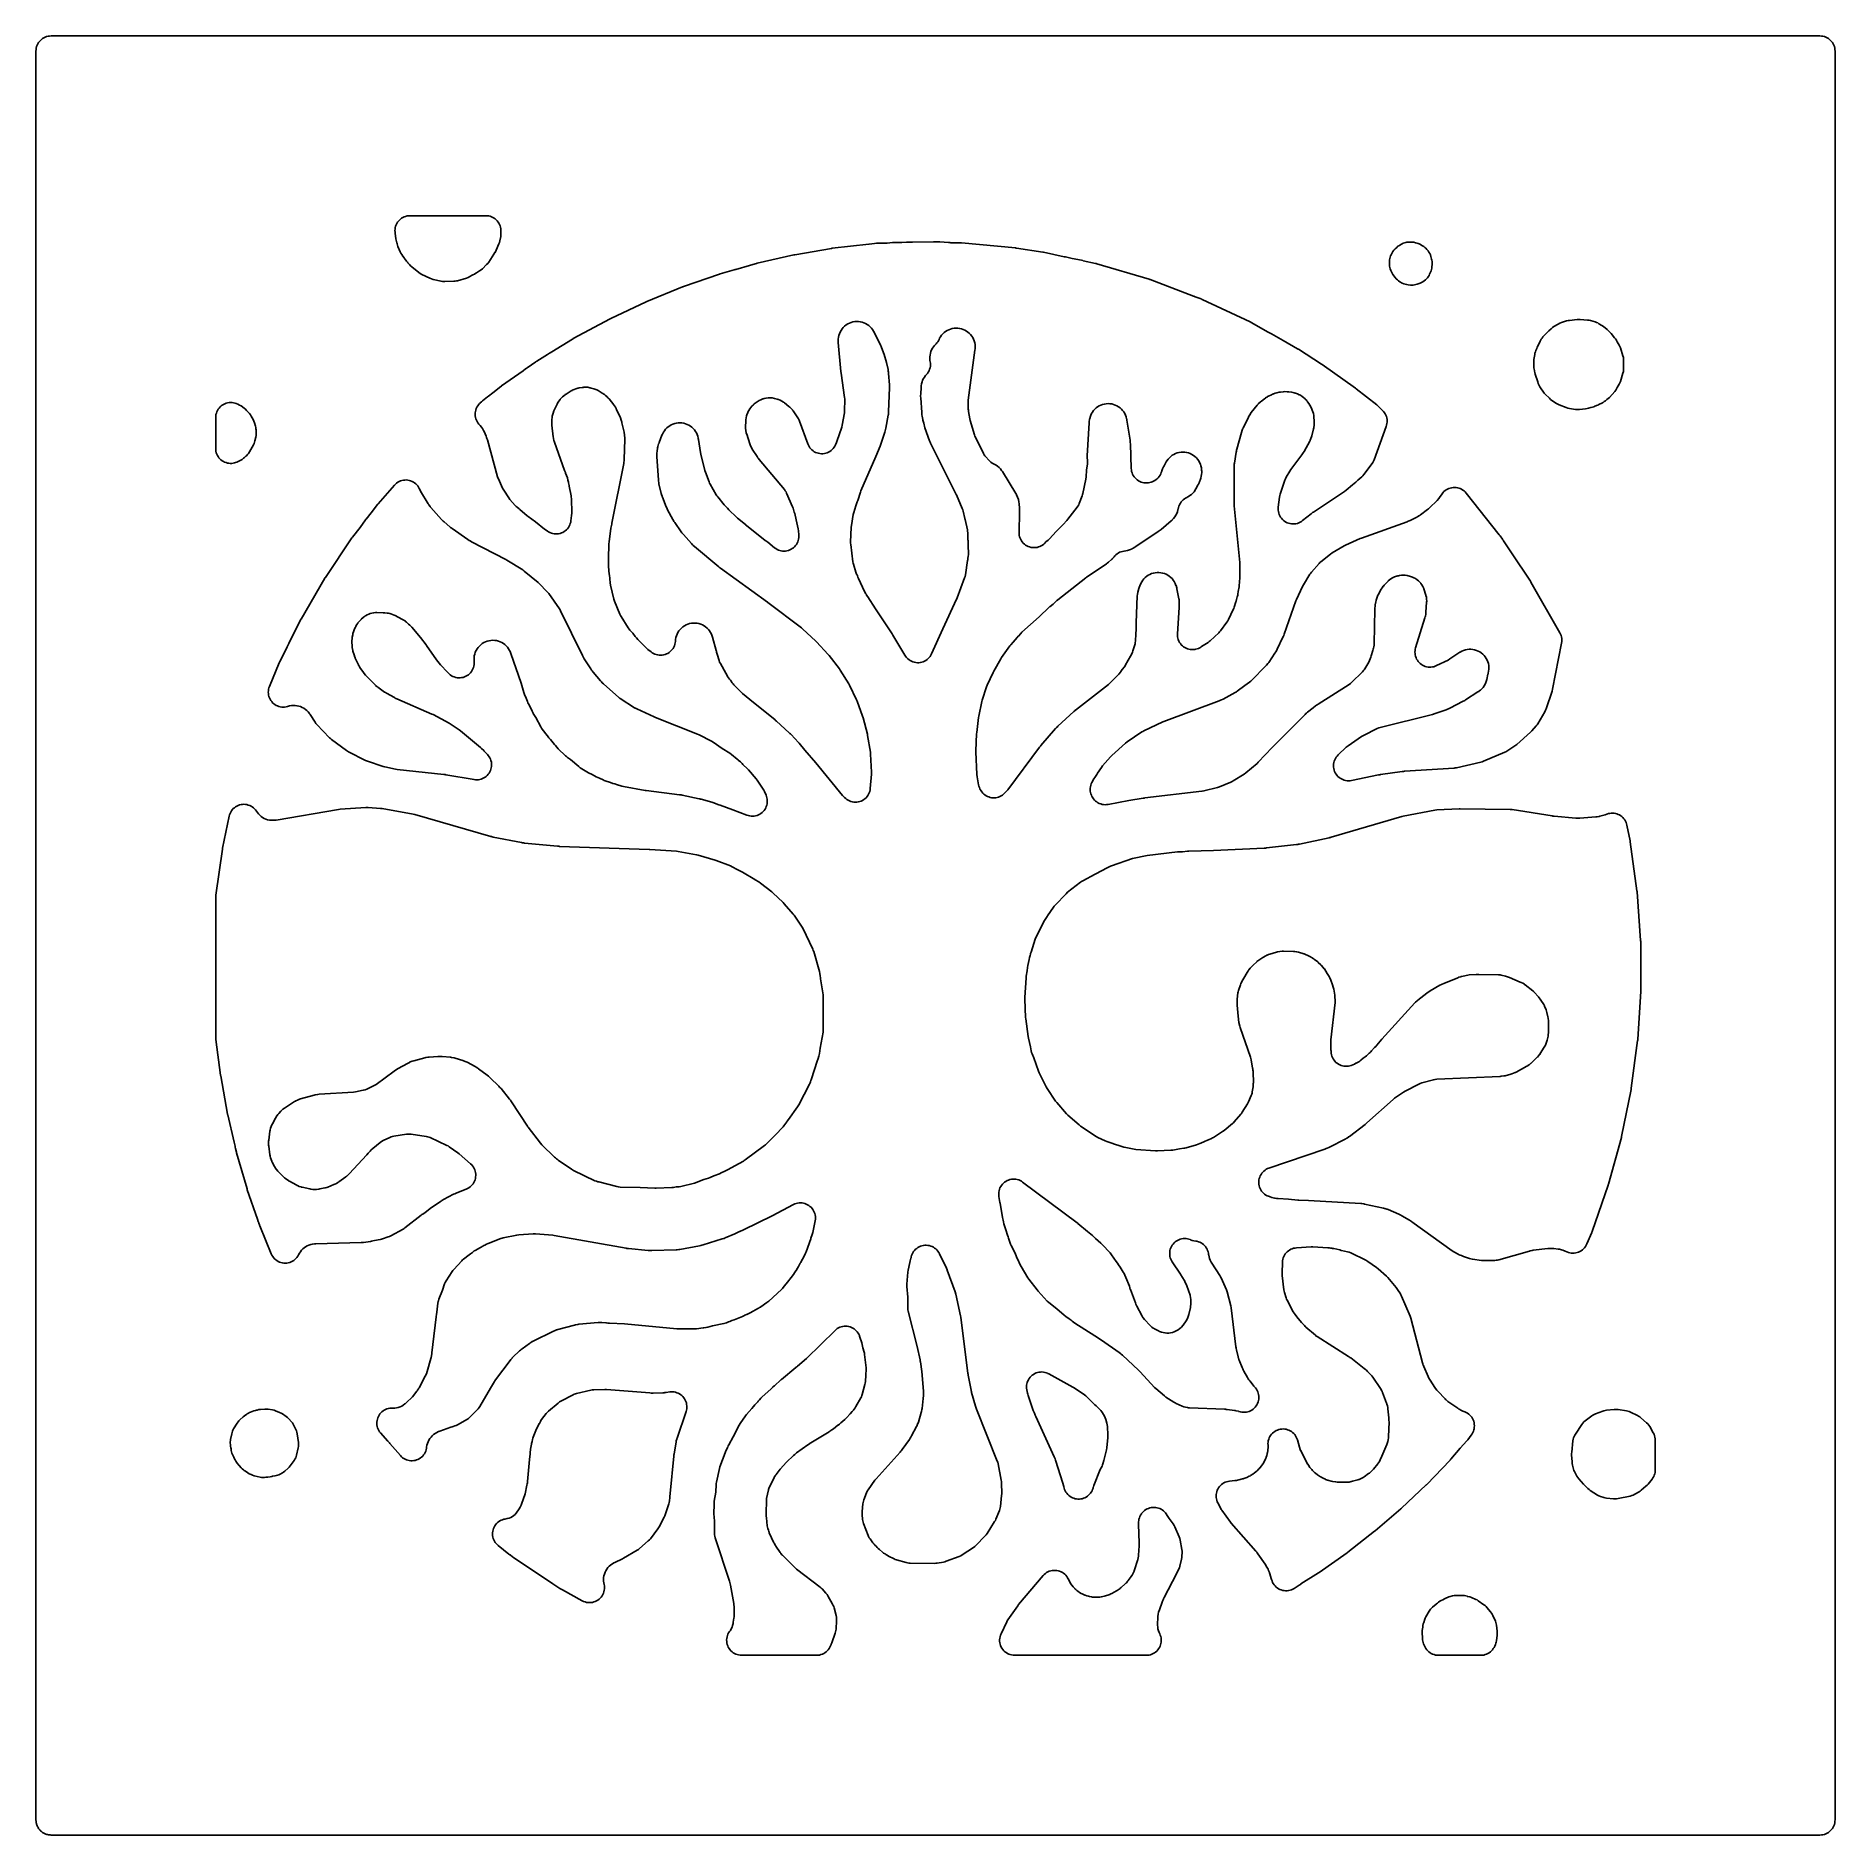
# Model space of a CAD drawing. Header units: millimetres. Extents: x 0 to 300, y 0 to 300.
import ezdxf

# ---------------------------------------------------------------- set-up
doc = ezdxf.new("R2010")
doc.units = ezdxf.units.MM
doc.layers.add('CUT', color=7, linetype='CONTINUOUS')

msp = doc.modelspace()

# ---------------------------------------------------------------- linework, layer by layer
at = {"layer": 'CUT'}
for points in [[(2.2197, -0.1406), (2.1053, -0.135), (1.9757, -0.1157), (1.8629, -0.099), (1.8116, -0.0862), (1.8032, -0.0841), (1.7889, -0.0805), (1.7352, -0.067), (1.6252, -0.0395), (1.5241, -0.0033), (1.5123, 0.0009), (1.5061, 0.0031), (1.5006, 0.0051), (1.3944, 0.0431), (1.3265, 0.0752), (1.2828, 0.0959), (1.2757, 0.0992), (1.274, 0.1), (1.1729, 0.1479), (1.1319, 0.1724), (1.1234, 0.1776), (1.0928, 0.1959), (1.0578, 0.2169), (0.9627, 0.2738), (0.8821, 0.3336), (0.8821, 0.3337), (0.8811, 0.3344), (0.854, 0.3545), (0.7659, 0.4198), (0.7205, 0.461), (0.7179, 0.4634), (0.6943, 0.4847), (0.6645, 0.5118), (0.5844, 0.5844), (0.5323, 0.6418), (0.5165, 0.6593), (0.5038, 0.6732), (0.4911, 0.6873), (0.4198, 0.7659), (0.3356, 0.8795), (0.2738, 0.9627), (0.1994, 1.087), (0.1479, 1.1729), (0.1411, 1.1873), (0.1324, 1.2057), (0.1176, 1.2368), (0.0838, 1.3083), (0.0431, 1.3944), (-0.01, 1.5428), (-0.0395, 1.6252), (-0.0812, 1.7916), (-0.099, 1.8629), (-0.129, 2.065), (-0.135, 2.1053), (-0.15, 2.4114), (-0.15, 297.5872), (-0.135, 297.8933), (-0.099, 298.1357), (-0.0395, 298.3734), (0.0431, 298.6041), (0.1479, 298.8256), (0.2738, 299.0358), (0.4198, 299.2326), (0.5844, 299.4142), (0.7659, 299.5787), (0.9627, 299.7247), (1.1729, 299.8507), (1.3944, 299.9554), (1.6252, 300.038), (1.8629, 300.0975), (2.1053, 300.1335), (2.4114, 300.1485), (297.5886, 300.1485), (297.8947, 300.1335), (298.1371, 300.0975), (298.3748, 300.038), (298.6056, 299.9554), (298.8271, 299.8507), (299.0373, 299.7247), (299.2341, 299.5787), (299.4156, 299.4142), (299.5802, 299.2326), (299.7262, 299.0358), (299.8521, 298.8256), (299.9569, 298.6041), (300.0395, 298.3734), (300.099, 298.1357), (300.135, 297.8933), (300.15, 297.5872), (300.15, 297.0119), (300.15, 2.4114), (300.1369, 2.1453), (300.135, 2.1054), (300.135, 2.1053), (300.099, 1.8629), (300.0395, 1.6252), (299.9569, 1.3944), (299.8521, 1.1729), (299.7262, 0.9627), (299.5802, 0.7659), (299.4156, 0.5844), (299.2341, 0.4198), (299.0373, 0.2738), (298.8271, 0.1479), (298.6056, 0.0431), (298.3748, -0.0395), (298.1371, -0.099), (297.8947, -0.135), (297.5886, -0.15), (297.0775, -0.15), (7.3913, -0.15), (3, -0.15), (2.9457, -0.15), (2.4114, -0.15)], [(61.3176, 269.9597), (61.0965, 269.8556), (60.8866, 269.7304), (60.69, 269.5853), (60.5084, 269.4217), (60.3437, 269.2412), (60.1974, 269.0454), (60.071, 268.8363), (59.9655, 268.6159), (59.8821, 268.3862), (59.8214, 268.1495), (59.7842, 267.9079), (59.7708, 267.6639), (59.7812, 267.4198), (59.8155, 267.1778), (59.8848, 266.8162), (59.9349, 266.2857), (59.9653, 266.0669), (60.015, 265.8516), (60.0834, 265.6416), (60.1259, 265.5287), (60.137, 265.4635), (60.1975, 265.2386), (60.2786, 265.0203), (60.6636, 264.1158), (60.7761, 263.8851), (60.9117, 263.6672), (61.0842, 263.4192), (61.1069, 263.3766), (61.2809, 263.1281), (61.3268, 263.0705), (61.3625, 263.0192), (61.3779, 262.9939), (61.5265, 262.7766), (61.5522, 262.7464), (61.559, 262.7367), (61.6951, 262.5587), (61.8465, 262.3935), (61.9356, 262.3047), (62.1781, 261.9998), (62.3682, 261.7869), (62.5812, 261.5971), (63.7741, 260.6508), (63.9978, 260.4926), (64.2374, 260.3597), (65.5897, 259.7043), (65.8532, 259.5947), (66.1274, 259.5158), (67.4727, 259.2108), (67.6837, 259.1724), (67.8972, 259.1523), (68.1116, 259.1505), (69.6077, 259.2021), (69.817, 259.2182), (70.0243, 259.2517), (70.228, 259.3026), (71.706, 259.738), (71.9917, 259.8415), (72.2628, 259.9788), (72.6838, 260.2254), (72.7746, 260.2652), (73.0334, 260.3971), (73.2752, 260.5581), (73.3559, 260.619), (73.8896, 260.9315), (74.144, 261.1022), (74.3755, 261.3027), (75.0736, 261.9864), (75.2548, 262.184), (75.4138, 262.3998), (76.2886, 263.7314), (76.4645, 263.9966), (76.482, 264.0258), (76.4823, 264.0262), (76.4839, 264.0289), (76.5753, 264.1806), (76.581, 264.1921), (76.5963, 264.2178), (76.6928, 264.4188), (77.1251, 265.4333), (77.2158, 265.682), (77.2797, 265.9389), (77.4256, 266.6933), (77.4638, 266.9784), (77.4691, 267.2659), (77.4502, 267.7468), (77.4293, 267.985), (77.3858, 268.2203), (77.32, 268.4502), (77.2326, 268.6729), (77.1242, 268.8862), (76.996, 269.0881), (76.8491, 269.2768), (76.6848, 269.4507), (76.5046, 269.608), (76.3102, 269.7474), (76.1034, 269.8676), (75.8861, 269.9675), (75.6602, 270.0462), (75.4278, 270.1029), (75.191, 270.1371), (74.9521, 270.1485), (74.8745, 270.1485), (74.8035, 270.1485), (74.7306, 270.1485), (62.4423, 270.1485), (62.3752, 270.1485), (62.3383, 270.1485), (62.2707, 270.1485), (62.0267, 270.1366), (61.7849, 270.1009), (61.5478, 270.0417)], [(74.5784, 234.2752), (74.6585, 234.1007), (74.9745, 233.3627), (75.0653, 233.1295), (75.1215, 232.9693), (75.1965, 232.7306), (76.9052, 226.5823), (76.9627, 226.4023), (77.0336, 226.2271), (77.7359, 224.6639), (77.8262, 224.4829), (77.9308, 224.3098), (78.7547, 223.0635), (78.9723, 222.7806), (79.8609, 221.7817), (80.0079, 221.6298), (80.1673, 221.4909), (80.5306, 221.2003), (80.6167, 221.1147), (81.8255, 220.0772), (81.8543, 220.0528), (81.8596, 220.0484), (81.9852, 219.9505), (83.2198, 219.0494), (84.7222, 217.8477), (84.7435, 217.8309), (84.7475, 217.8278), (84.8391, 217.7594), (85.2184, 217.4898), (85.4261, 217.357), (85.6459, 217.2453), (85.8757, 217.1559), (86.1131, 217.0894), (86.3559, 217.0467), (86.6017, 217.0282), (86.8482, 217.0339), (87.0929, 217.0639), (87.3335, 217.1178), (87.5676, 217.1952), (87.7929, 217.2952), (88.0073, 217.417), (88.2086, 217.5592), (88.395, 217.7206), (88.5645, 217.8996), (88.7156, 218.0944), (88.8468, 218.3032), (88.9568, 218.5239), (89.0445, 218.7543), (89.1091, 218.9922), (89.1499, 219.2353), (89.2549, 220.1288), (89.2716, 220.4698), (89.2227, 222.9611), (89.2082, 223.1848), (89.1738, 223.4064), (88.8559, 224.9826), (88.8421, 225.1074), (88.8062, 225.3348), (88.7496, 225.558), (88.7204, 225.6541), (88.6471, 226.0174), (88.5481, 226.3716), (88.2633, 227.1608), (88.2293, 227.273), (88.1391, 227.5219), (88.0978, 227.6195), (86.3979, 232.3305), (86.3298, 232.5382), (86.3187, 232.5756), (86.2191, 233.0017), (86.2125, 233.0401), (86.1815, 233.2568), (85.9628, 235.1872), (85.9445, 235.4052), (85.9424, 235.4441), (85.9441, 235.8815), (85.9465, 235.9204), (85.9665, 236.1383), (86.0035, 236.4441), (86.0317, 236.6351), (86.0376, 236.6691), (86.1163, 237.0151), (86.2302, 237.3512), (86.2429, 237.3832), (86.3188, 237.5608), (86.8237, 238.6629), (86.9128, 238.8441), (86.9295, 238.876), (87.1194, 239.1948), (87.3425, 239.4912), (87.3656, 239.5188), (87.4997, 239.6698), (87.5797, 239.7553), (87.6944, 239.8725), (87.7154, 239.893), (87.94, 240.0942), (88.1813, 240.2751), (88.2056, 240.2916), (88.343, 240.3812), (89.1737, 240.8968), (89.3365, 240.9923), (89.366, 241.0086), (89.6775, 241.161), (89.9743, 241.2708), (90.31, 241.3578), (90.343, 241.3646), (90.5288, 241.398), (91.0251, 241.4745), (91.2203, 241.4994), (91.2552, 241.5029), (91.6163, 241.5202), (91.9455, 241.5015), (92.3023, 241.4432), (92.3366, 241.4357), (92.5276, 241.3888), (92.9771, 241.266), (93.1342, 241.2193), (93.1621, 241.2104), (93.4447, 241.1059), (93.6744, 240.9973), (94.384, 240.537), (94.7413, 240.2839), (94.8827, 240.1786), (94.9075, 240.1592), (95.1531, 239.9479), (95.3778, 239.7144), (95.3985, 239.6907), (95.5115, 239.5554), (96.293, 238.5734), (96.3865, 238.4508), (96.4028, 238.4286), (96.5605, 238.193), (96.6983, 237.9453), (96.7108, 237.9207), (96.7773, 237.7816), (97.3925, 236.4241), (97.4699, 236.2404), (97.4829, 236.2073), (97.6079, 235.829), (97.6173, 235.7947), (97.6645, 235.601), (98.0077, 234.0131), (98.1443, 233.009), (98.1446, 232.8205), (98.0495, 229.464), (98.0416, 229.3048), (98.0396, 229.2764), (98.0036, 228.9599), (97.9991, 228.9317), (97.9711, 228.7749), (95.9772, 218.8512), (95.9705, 218.8169), (95.9693, 218.8106), (95.9466, 218.6652), (95.9178, 218.4363), (95.8652, 218.1981), (95.8292, 217.9964), (95.5189, 215.7183), (95.4962, 215.3519), (95.4996, 215.053), (95.4938, 214.9762), (95.4784, 214.3923), (95.4258, 213.8721), (95.4152, 213.5179), (95.4396, 212.9254), (95.4125, 211.9019), (95.423, 211.5979), (95.548, 210.2908), (95.5487, 210.2717), (95.5559, 210.208), (95.6856, 208.8515), (95.7446, 208.5002), (96.3121, 206.1605), (96.3638, 205.9779), (96.4291, 205.7998), (97.3244, 203.6204), (97.4136, 203.4271), (97.519, 203.242), (98.7148, 201.3354), (98.8464, 201.1456), (98.9951, 200.9687), (99.475, 200.4484), (99.8946, 199.907), (100.0714, 199.7026), (100.3368, 199.4275), (100.5749, 199.1409), (100.808, 198.8961), (101.1682, 198.5657), (101.4471, 198.2766), (101.6545, 198.0847), (101.658, 198.0818), (101.7248, 198.0093), (101.8588, 197.8748), (102.0025, 197.7508), (102.5311, 197.3287), (102.7308, 197.1848), (102.9437, 197.0612), (103.1676, 196.9591), (103.4006, 196.8796), (103.6402, 196.8233), (103.8842, 196.7909), (104.1302, 196.7826), (104.3758, 196.7986), (104.6187, 196.8386), (104.8564, 196.9024), (105.0868, 196.9892), (105.3074, 197.0982), (105.5163, 197.2284), (105.7114, 197.3785), (105.8907, 197.5471), (106.0527, 197.7325), (106.1956, 197.9329), (106.3181, 198.1464), (106.419, 198.3709), (106.4973, 198.6042), (106.5523, 198.8441), (106.5835, 199.0883), (106.6086, 199.4108), (106.6638, 199.719), (106.7494, 200.0201), (106.8645, 200.3112), (107.0079, 200.5895), (107.1783, 200.8521), (107.374, 201.0964), (107.593, 201.3201), (107.8332, 201.5209), (108.0922, 201.6968), (108.3673, 201.8462), (108.6559, 201.9674), (108.9552, 202.0593), (109.2621, 202.121), (109.5736, 202.1519), (109.8867, 202.1516), (110.1981, 202.1202), (110.505, 202.0581), (110.8041, 201.9657), (111.0925, 201.844), (111.3674, 201.6943), (111.6261, 201.5179), (111.8659, 201.3168), (112.0846, 201.0927), (112.2799, 200.8481), (112.4499, 200.5852), (112.5929, 200.3067), (112.7186, 199.9874), (112.7292, 199.9558), (112.7844, 199.7774), (113.4023, 197.5903), (113.4195, 197.5005), (113.4647, 197.3068), (113.5251, 197.1172), (113.5733, 196.9847), (113.8745, 195.9184), (113.9709, 195.6408), (114.0992, 195.3764), (114.9963, 193.7745), (115.0119, 193.7441), (115.0309, 193.7128), (115.2966, 193.2383), (115.4397, 193.0121), (115.6061, 192.8025), (115.7774, 192.6091), (116.0867, 192.1662), (116.2051, 192.01), (116.3355, 191.8635), (117.5579, 190.5941), (117.7958, 190.377), (119.0008, 189.4116), (123.2319, 185.9761), (123.3161, 185.9057), (123.3725, 185.857), (123.4546, 185.7842), (125.5889, 183.8334), (125.6997, 183.7279), (125.7736, 183.6547), (125.88, 183.5447), (127.1184, 182.2118), (127.1619, 182.1607), (127.2258, 182.0857), (128.1856, 180.9579), (130.021, 178.8015), (134.4665, 173.3651), (134.6232, 173.1908), (134.7956, 173.0319), (135.022, 172.8421), (135.2195, 172.6925), (135.4309, 172.5632), (135.6541, 172.4554), (135.8868, 172.3703), (136.1268, 172.3087), (136.3718, 172.2711), (136.6192, 172.2579), (136.8668, 172.2693), (137.112, 172.3051), (137.3524, 172.3651), (137.5857, 172.4485), (137.8097, 172.5547), (138.022, 172.6825), (138.2206, 172.8306), (138.4036, 172.9978), (138.5691, 173.1822), (138.7155, 173.3821), (138.8415, 173.5955), (138.9457, 173.8203), (139.0271, 174.0544), (139.085, 174.2953), (139.1187, 174.5408), (139.3256, 176.9148), (139.3316, 177.2628), (139.1727, 180.2944), (139.1415, 180.5782), (138.6668, 183.3998), (138.6238, 183.6034), (137.9208, 186.3576), (137.8393, 186.6171), (136.8977, 189.1281), (136.8127, 189.3278), (135.6493, 191.7635), (135.5186, 192.0027), (134.0924, 194.3044), (133.9585, 194.4994), (132.2628, 196.7328), (132.0963, 196.93), (130.1474, 199.0109), (130.1218, 199.0378), (130.1171, 199.0427), (130.0052, 199.1516), (127.777, 201.1894), (127.609, 201.33), (122.0347, 205.5954), (121.975, 205.6397), (114.1153, 211.2919), (114.0006, 211.3777), (113.9238, 211.4375), (113.8124, 211.5277), (109.7723, 214.9297), (109.5754, 215.1077), (109.4462, 215.2332), (109.2624, 215.4247), (107.9095, 216.9385), (107.7695, 217.1047), (107.6777, 217.2202), (107.5475, 217.3942), (106.4658, 218.9307), (106.3388, 219.1233), (106.2567, 219.2567), (106.1418, 219.4568), (105.2922, 221.0485), (105.1981, 221.2374), (105.1378, 221.3674), (105.0545, 221.5612), (104.4138, 223.1759), (104.3651, 223.3055), (104.3568, 223.3289), (104.2739, 223.5932), (104.2673, 223.6172), (104.2333, 223.7514), (103.8454, 225.4079), (103.8133, 225.5591), (103.8081, 225.5863), (103.7626, 225.8921), (103.7597, 225.9196), (103.7465, 226.0736), (103.4967, 229.9053), (103.4891, 230.1029), (103.4886, 230.1382), (103.5046, 230.5332), (103.5079, 230.5684), (103.5315, 230.7647), (103.6218, 231.3796), (103.6593, 231.5921), (103.6671, 231.6297), (103.7783, 232.0463), (103.7904, 232.0828), (103.8638, 232.2857), (104.3444, 233.5027), (104.4154, 233.6705), (104.4288, 233.7001), (104.5814, 233.9981), (104.7463, 234.2552), (104.9354, 234.4951), (105.1468, 234.7155), (105.3787, 234.9143), (105.6287, 235.0898), (105.8946, 235.2401), (106.1738, 235.3639), (106.4637, 235.4601), (106.7616, 235.5277), (107.0646, 235.566), (107.3699, 235.5748), (107.6746, 235.554), (107.9759, 235.5036), (108.2709, 235.4243), (108.5567, 235.3168), (108.8308, 235.182), (109.0906, 235.0212), (109.3335, 234.8361), (109.5573, 234.6282), (109.7598, 234.3996), (109.9393, 234.1524), (110.0939, 233.889), (110.2223, 233.6119), (110.3231, 233.3236), (110.4025, 232.9983), (110.4086, 232.9663), (110.4388, 232.7867), (110.7478, 230.6281), (110.8015, 230.3593), (111.5098, 227.6069), (111.585, 227.3657), (112.1928, 225.716), (112.276, 225.517), (112.3761, 225.3259), (113.416, 223.5329), (113.5221, 223.3656), (113.641, 223.2073), (114.697, 221.9122), (114.8801, 221.711), (115.0424, 221.5512), (115.0948, 221.4861), (115.274, 221.305), (115.5228, 221.0779), (116.772, 219.8473), (116.9606, 219.6794), (117.7508, 219.0446), (118.3182, 218.5267), (118.3429, 218.5045), (118.3474, 218.5005), (118.4546, 218.4105), (121.5699, 215.9399), (121.5902, 215.924), (121.5937, 215.9213), (121.6803, 215.857), (122.0039, 215.6274), (123.1392, 214.7152), (123.3368, 214.5718), (123.5473, 214.4483), (123.7689, 214.346), (123.9995, 214.2657), (124.2367, 214.2083), (124.4785, 214.1744), (124.7223, 214.1641), (124.9661, 214.1777), (125.2073, 214.215), (125.4437, 214.2757), (125.6731, 214.3591), (125.8933, 214.4645), (126.1021, 214.5909), (126.2977, 214.737), (126.478, 214.9015), (126.6415, 215.0828), (126.7864, 215.2792), (126.9116, 215.4888), (127.0157, 215.7095), (127.0978, 215.9394), (127.157, 216.1762), (127.1929, 216.4177), (127.2051, 216.6615), (127.1934, 216.9053), (127.1338, 217.5201), (127.0763, 217.863), (126.715, 219.3665), (126.496, 220.4198), (126.4316, 220.6659), (126.351, 220.8816), (126.2933, 221.1217), (126.2326, 221.333), (126.1535, 221.5382), (125.1503, 223.8353), (125.0459, 224.0467), (124.9219, 224.2473), (124.7797, 224.4354), (120.5901, 229.4618), (120.4527, 229.637), (120.363, 229.7586), (120.2362, 229.9416), (119.4206, 231.1971), (119.3348, 231.3357), (119.32, 231.3609), (119.1792, 231.6254), (119.0619, 231.9012), (119.0517, 231.9285), (118.9978, 232.0823), (118.4804, 233.6689), (118.4202, 233.8729), (118.4105, 233.9096), (118.3322, 234.2924), (118.2977, 234.6816), (118.2965, 234.7195), (118.2958, 234.9322), (118.3185, 235.8362), (118.3287, 236.0338), (118.3315, 236.0691), (118.3789, 236.4296), (118.4566, 236.7522), (118.5785, 237.0948), (118.5921, 237.1274), (118.673, 237.3081), (118.7559, 237.4809), (118.8334, 237.6333), (118.8478, 237.6603), (119.009, 237.93), (119.1779, 238.1617), (119.3671, 238.3771), (119.5952, 238.5932), (119.6183, 238.6132), (119.7501, 238.7221), (120.0499, 238.9584), (120.2086, 239.0768), (120.2375, 239.0972), (120.5455, 239.2911), (120.8435, 239.4373), (121.1853, 239.5623), (121.2191, 239.5726), (121.4099, 239.6257), (121.4837, 239.6442), (121.6791, 239.6875), (121.7142, 239.6943), (122.0785, 239.7449), (122.4138, 239.7554), (122.7484, 239.7302), (123.1101, 239.6635), (123.1448, 239.6552), (123.3381, 239.6033), (123.5767, 239.5324), (123.7481, 239.4769), (123.7785, 239.4663), (124.0853, 239.3419), (124.3531, 239.2021), (124.6305, 239.0215), (124.6566, 239.0026), (124.8001, 238.8937), (125.5301, 238.3115), (125.6591, 238.2038), (125.6818, 238.184), (125.9052, 237.9704), (126.1086, 237.7376), (126.1273, 237.7141), (126.2292, 237.5803), (126.34, 237.4279), (127.138, 236.2155), (127.1941, 236.1252), (127.2419, 236.024), (127.2539, 235.995), (127.3176, 235.8315), (128.6814, 232.0673), (128.7775, 231.8382), (128.8959, 231.6199), (129.0353, 231.4143), (129.1944, 231.2237), (129.3717, 231.0497), (129.5654, 230.8942), (129.7735, 230.7587), (129.9941, 230.6445), (130.2249, 230.5527), (130.4636, 230.4843), (130.708, 230.44), (130.9556, 230.42), (131.2039, 230.4248), (131.4505, 230.4542), (131.693, 230.5079), (131.929, 230.5854), (132.1561, 230.6859), (132.3721, 230.8085), (132.5749, 230.9519), (132.7625, 231.1147), (132.9329, 231.2953), (133.0847, 231.492), (133.2161, 231.7027), (133.326, 231.9254), (133.4737, 232.2664), (133.5512, 232.469), (134.3433, 234.8448), (134.4332, 235.1984), (134.7996, 237.2612), (134.8268, 237.4605), (134.8378, 237.6615), (134.8632, 239.3798), (134.8582, 239.5784), (134.8375, 239.776), (134.2433, 243.8678), (134.2298, 243.9705), (134.2216, 244.0408), (134.2109, 244.1442), (133.7802, 248.979), (133.7683, 249.1641), (133.767, 249.1972), (133.7704, 249.5381), (133.8043, 249.8472), (133.8684, 250.1514), (133.9624, 250.4479), (134.0851, 250.7336), (134.2355, 251.0058), (134.412, 251.2618), (134.6129, 251.4991), (134.8363, 251.7154), (135.08, 251.9086), (135.3415, 252.0768), (135.6184, 252.2183), (135.9079, 252.3318), (136.2072, 252.4162), (136.5134, 252.4706), (136.8234, 252.4944), (137.1343, 252.4876), (137.443, 252.45), (137.7465, 252.3822), (138.0417, 252.2847), (138.326, 252.1586), (138.5963, 252.005), (138.8502, 251.8254), (139.0851, 251.6216), (139.2987, 251.3956), (139.489, 251.1497), (139.6699, 250.8608), (139.6861, 250.8319), (139.7726, 250.6678), (140.7989, 248.5992), (140.8756, 248.4347), (140.925, 248.3218), (140.9936, 248.1537), (141.4464, 246.9643), (141.8315, 245.6648), (142.0745, 244.4539), (142.1139, 244.2195), (142.1356, 244.0596), (142.16, 243.8232), (142.2955, 241.9255), (142.3043, 241.7313), (142.3069, 241.5992), (142.3056, 241.4048), (142.1773, 237.4491), (142.1702, 237.31), (142.1685, 237.2851), (142.1388, 237.0081), (142.1352, 236.9834), (142.1127, 236.8459), (141.7209, 234.7059), (141.6615, 234.4373), (141.6145, 234.2567), (141.5356, 233.9932), (140.7444, 231.6665), (140.0463, 229.9744), (137.5623, 224.2325), (137.4828, 224.0234), (137.0207, 222.6232), (136.925, 222.3938), (136.8145, 222.067), (136.7262, 221.7309), (136.362, 220.6274), (136.3106, 220.4501), (136.2725, 220.2694), (135.9602, 218.4608), (135.9257, 218.135), (135.8275, 215.6746), (135.8279, 215.4642), (135.8461, 215.2546), (136.2169, 212.3838), (136.2535, 212.1725), (136.308, 211.9652), (136.7193, 210.636), (136.8389, 210.3246), (136.9595, 210.0642), (136.9668, 210.0377), (137.0397, 209.815), (137.1331, 209.6), (137.8423, 208.1576), (138.2767, 207.2193), (138.3609, 207.0539), (138.4571, 206.8952), (138.48, 206.8604), (138.5086, 206.8023), (138.6799, 206.5066), (140.0073, 204.54), (142.7725, 200.3387), (142.8202, 200.2644), (142.8521, 200.2133), (142.8981, 200.1377), (144.869, 196.8119), (145.005, 196.6062), (145.1607, 196.4148), (145.3345, 196.2397), (145.3764, 196.2052), (145.3935, 196.1879), (145.5855, 196.03), (145.7921, 195.8918), (146.0115, 195.7749), (146.2414, 195.6803), (146.4795, 195.6091), (146.7236, 195.5618), (146.9711, 195.539), (147.2197, 195.5409), (147.4668, 195.5675), (147.7101, 195.6185), (147.9471, 195.6934), (148.1756, 195.7915), (148.3931, 195.9117), (148.5976, 196.053), (148.7871, 196.2139), (148.9597, 196.3928), (149.1137, 196.588), (149.2475, 196.7975), (149.3598, 197.0192), (151.2292, 201.2143), (153.5218, 206.1498), (153.5374, 206.184), (153.5402, 206.1903), (153.6, 206.3366), (154.8552, 209.706), (154.9322, 209.9504), (154.9838, 210.2013), (155.3509, 212.6056), (155.3699, 212.7093), (155.398, 212.9075), (155.3986, 212.9179), (155.4587, 213.3114), (155.4826, 213.536), (155.4862, 213.7619), (155.4495, 215.0185), (155.4596, 215.512), (155.4556, 215.7146), (155.4352, 215.9163), (155.4201, 216.0217), (155.3849, 217.227), (155.3656, 217.4722), (155.3223, 217.7144), (154.9298, 219.4201), (154.9006, 219.5685), (154.8811, 219.6318), (154.6013, 220.8477), (154.5422, 221.0609), (154.4645, 221.2681), (153.4822, 223.5707), (153.4701, 223.5984), (153.4679, 223.6034), (153.4135, 223.7187), (149.2662, 231.9579), (149.1635, 232.1796), (149.0987, 232.3324), (149.0107, 232.5605), (148.2434, 234.7577), (148.0317, 235.5344), (147.9417, 235.8648), (147.9016, 236.0117), (147.875, 236.1092), (147.7644, 236.7082), (147.7313, 236.922), (147.713, 237.0677), (147.6923, 237.283), (147.5276, 239.7296), (147.5192, 239.9716), (147.5188, 240.1359), (147.5259, 240.3779), (147.5988, 241.552), (147.6146, 241.7347), (147.6183, 241.7673), (147.6719, 242.1), (147.7502, 242.3974), (147.8572, 242.6857), (147.9919, 242.9621), (148.1529, 243.2241), (148.3387, 243.4691), (148.495, 243.638), (148.6598, 243.8356), (148.8035, 244.0491), (148.9244, 244.2762), (149.0214, 244.5146), (149.0933, 244.7616), (149.1395, 245.0148), (149.1594, 245.2713), (149.1528, 245.5286), (149.1198, 245.7837), (149.0813, 245.9953), (149.0559, 246.2947), (149.0593, 246.5952), (149.0913, 246.894), (149.1517, 247.1884), (149.2399, 247.4757), (149.3551, 247.7533), (149.4963, 248.0186), (149.6622, 248.2692), (149.8512, 248.5028), (150.0862, 248.7423), (150.2317, 248.9041), (150.3625, 249.0779), (150.4777, 249.2624), (150.5325, 249.37), (150.6036, 249.5069), (150.686, 249.6866), (150.8402, 249.9515), (151.0196, 250.2002), (151.2222, 250.4302), (151.4464, 250.6394), (151.6898, 250.8257), (151.9502, 250.9875), (152.2252, 251.1232), (152.512, 251.2314), (152.808, 251.3112), (153.1104, 251.3618), (153.4162, 251.3827), (153.7227, 251.3738), (154.0268, 251.335), (154.3257, 251.2668), (154.6166, 251.1698), (154.8966, 251.045), (155.1631, 250.8935), (155.4136, 250.7168), (155.6457, 250.5165), (155.8572, 250.2945), (156.0461, 250.053), (156.2106, 249.7943), (156.3491, 249.5208), (156.4603, 249.2351), (156.5432, 248.9399), (156.5969, 248.6381), (156.6205, 248.3389), (156.6128, 247.9857), (156.6079, 247.9192), (156.5853, 247.6998), (155.4775, 239.374), (155.4598, 239.1877), (155.4561, 239.0006), (155.4758, 237.8678), (155.4875, 237.6665), (155.5153, 237.4667), (155.7417, 236.2148), (155.7992, 235.9686), (156.4849, 233.5844), (156.5582, 233.3674), (156.651, 233.1581), (158.0083, 230.4413), (158.118, 230.2444), (158.2449, 230.0583), (158.3881, 229.8843), (158.8828, 229.3356), (159.058, 229.1598), (159.2498, 229.0021), (159.4563, 228.8643), (159.6754, 228.7476), (159.7836, 228.6967), (159.8138, 228.6815), (160.1162, 228.5103), (160.3749, 228.3271), (160.6138, 228.1188), (160.8306, 227.8875), (161.0414, 227.6114), (161.0605, 227.5835), (161.1636, 227.425), (163.3946, 223.7964), (163.5038, 223.6065), (163.5223, 223.5721), (163.7035, 223.1816), (163.8333, 222.7875), (163.9176, 222.3802), (163.9232, 222.3427), (163.9484, 222.1315), (164.0287, 221.2479), (164.0423, 221.0245), (164.0469, 220.8726), (164.0472, 220.6488), (163.951, 217.3095), (163.9563, 217.0598), (163.9864, 216.8119), (164.0412, 216.5682), (164.12, 216.3313), (164.222, 216.1034), (164.3463, 215.8867), (164.4915, 215.6836), (164.6563, 215.496), (164.839, 215.3257), (165.0378, 215.1745), (165.2506, 215.0439), (165.4754, 214.9352), (165.71, 214.8495), (165.9519, 214.7876), (166.1988, 214.7501), (166.4482, 214.7375), (166.6976, 214.7498), (166.9446, 214.7869), (167.1866, 214.8485), (167.4212, 214.9339), (167.6462, 215.0423), (167.8592, 215.1725), (168.0582, 215.3234), (168.2411, 215.4934), (168.4381, 215.6957), (168.781, 215.983), (169.0246, 216.2168), (170.1542, 217.4582), (170.8434, 218.166), (171.1911, 218.5167), (171.2958, 218.6307), (171.9219, 219.2737), (172.1131, 219.4946), (173.6436, 221.4866), (173.7811, 221.6847), (173.8989, 221.8952), (173.9959, 222.116), (174.4882, 223.402), (174.5537, 223.5965), (174.603, 223.7959), (175.0927, 226.1953), (175.1394, 226.5575), (175.202, 227.692), (175.3373, 228.4137), (175.3737, 228.6966), (175.3777, 228.9818), (175.3319, 230.0468), (175.6372, 235.5789), (175.651, 235.7539), (175.6541, 235.7851), (175.7061, 236.132), (175.7122, 236.1628), (175.7466, 236.3171), (175.7907, 236.4784), (175.8001, 236.5099), (175.9128, 236.8283), (176.0436, 237.1073), (176.2011, 237.3722), (176.3838, 237.6204), (176.5898, 237.8495), (176.8173, 238.0573), (177.064, 238.2419), (177.3277, 238.4015), (177.6056, 238.5345), (177.8953, 238.6396), (178.1938, 238.7159), (178.4984, 238.7626), (178.8061, 238.7793), (179.114, 238.7658), (179.419, 238.7222), (179.7183, 238.6489), (180.0091, 238.5468), (180.2884, 238.4166), (180.5536, 238.2598), (180.8022, 238.0777), (181.0319, 237.8722), (181.2402, 237.6452), (181.4254, 237.3989), (181.5856, 237.1357), (181.7192, 236.858), (181.8251, 236.5686), (181.9095, 236.2416), (181.9161, 236.2094), (181.9488, 236.0286), (182.4736, 232.6597), (182.5015, 232.4375), (182.5158, 232.2861), (182.5304, 232.0626), (182.6745, 227.955), (182.6953, 227.7091), (182.7402, 227.4665), (182.8089, 227.2295), (182.9006, 227.0004), (183.0144, 226.7815), (183.1492, 226.5748), (183.3038, 226.3825), (183.4765, 226.2063), (183.6658, 226.048), (183.8698, 225.9092), (184.0865, 225.7911), (184.3137, 225.6949), (184.5493, 225.6217), (184.791, 225.572), (185.0364, 225.5464), (185.2832, 225.5451), (185.5289, 225.5681), (185.7711, 225.6152), (186.0074, 225.686), (186.1738, 225.7449), (186.4018, 225.8386), (186.6195, 225.9542), (186.8248, 226.0908), (187.0156, 226.2468), (187.1901, 226.4209), (187.3466, 226.6114), (187.4836, 226.8163), (187.5998, 227.0338), (187.6939, 227.2616), (187.7652, 227.4976), (187.7733, 227.5302), (187.7824, 227.5631), (187.8932, 227.8969), (188.0375, 228.2176), (188.0531, 228.248), (188.1447, 228.416), (188.5094, 229.0461), (188.6073, 229.2059), (188.6255, 229.234), (188.8269, 229.5133), (189.0351, 229.7486), (189.2658, 229.9619), (189.5167, 230.1511), (189.7851, 230.3143), (190.0686, 230.45), (190.3641, 230.5566), (190.6688, 230.6333), (190.9796, 230.6791), (191.2935, 230.6937), (191.6072, 230.6769), (191.9177, 230.6289), (192.2219, 230.5502), (192.5167, 230.4415), (192.7992, 230.3039), (193.0665, 230.1388), (193.316, 229.9478), (193.5452, 229.7329), (193.7518, 229.4962), (193.9338, 229.2401), (194.0893, 228.9671), (194.2168, 228.6799), (194.315, 228.3814), (194.3829, 228.0747), (194.4234, 227.7327), (194.4257, 227.6993), (194.4337, 227.512), (194.4344, 227.4758), (194.4335, 227.3028), (194.4326, 227.2718), (194.409, 226.9546), (194.3608, 226.6683), (194.2794, 226.3608), (194.2701, 226.3313), (194.2143, 226.1675), (194.0553, 225.7336), (194.0043, 225.6024), (193.9948, 225.579), (193.8783, 225.3227), (193.8671, 225.3002), (193.8017, 225.1754), (193.456, 224.5448), (193.3623, 224.3836), (193.3449, 224.3553), (193.1512, 224.0727), (192.9497, 223.8337), (192.7255, 223.6159), (192.4808, 223.4214), (192.2181, 223.2522), (191.8577, 223.0679), (191.8586, 223.0661), (191.7406, 223.0061), (191.5389, 222.8778), (191.3503, 222.7308), (191.1767, 222.5665), (191.0195, 222.3864), (190.8803, 222.1921), (190.7603, 221.9854), (190.6605, 221.7681), (190.6226, 221.6739), (190.5385, 221.4288), (190.4801, 221.1763), (190.4697, 221.1175), (190.4629, 221.0839), (190.3749, 220.7423), (190.2633, 220.4405), (190.1213, 220.1516), (189.9506, 219.8788), (189.7529, 219.6249), (189.5089, 219.3702), (189.484, 219.3467), (189.3409, 219.2186), (187.6425, 217.775), (187.4767, 217.642), (187.3617, 217.5549), (187.1886, 217.4316), (183.4289, 214.9081), (183.2916, 214.8202), (183.2667, 214.805), (182.9813, 214.6476), (182.9551, 214.6346), (182.8075, 214.5653), (182.5644, 214.4575), (182.3951, 214.3874), (182.3645, 214.3756), (182.0447, 214.2698), (181.745, 214.2023), (181.4728, 214.1683), (181.2217, 214.1239), (180.9764, 214.0542), (180.7394, 213.9598), (180.5133, 213.8418), (180.3005, 213.7013), (180.103, 213.5399), (179.923, 213.3592), (179.8089, 213.2185), (179.8084, 213.2189), (179.807, 213.2171), (179.5439, 212.9249), (179.519, 212.9), (179.3763, 212.7646), (178.8844, 212.3219), (178.6798, 212.1506), (178.537, 212.0394), (178.3208, 211.883), (175.2276, 209.8099), (175.1971, 209.7892), (175.1917, 209.7854), (175.0668, 209.6931), (170.4115, 206.0254), (170.3852, 206.0044), (170.3806, 206.0007), (170.2736, 205.9089), (169.6182, 205.3138), (169.1285, 204.9185), (169.1005, 204.8955), (169.0956, 204.8914), (168.9817, 204.7907), (167.2849, 203.1954), (164.4355, 200.6084), (164.2336, 200.4025), (163.8613, 199.9766), (163.8217, 199.9393), (163.6243, 199.7312), (162.9723, 198.9592), (162.5818, 198.5124), (162.4355, 198.3281), (161.04, 196.39), (160.9044, 196.1802), (159.7292, 194.1468), (159.6148, 193.9237), (158.6394, 191.7611), (158.5405, 191.5054), (157.8165, 189.2761), (157.7511, 189.0335), (157.2253, 186.6086), (157.1879, 186.389), (156.8719, 183.8614), (156.8546, 183.649), (156.7449, 180.8433), (156.7452, 180.6395), (156.9059, 176.8578), (156.9456, 176.5077), (157.1974, 175.1516), (157.2493, 174.9291), (157.3213, 174.7123), (157.4128, 174.503), (157.4787, 174.3693), (157.5953, 174.1588), (157.7316, 173.9605), (157.8863, 173.7762), (158.0581, 173.6077), (158.2452, 173.4564), (158.4461, 173.3238), (158.6587, 173.2112), (158.8812, 173.1195), (159.1115, 173.0497), (159.3474, 173.0023), (159.5868, 172.9778), (159.8274, 172.9764), (160.0671, 172.9982), (160.3035, 173.0429), (160.5345, 173.1102), (160.7581, 173.1993), (160.972, 173.3095), (161.1743, 173.4398), (161.3631, 173.5889), (161.5368, 173.7555), (161.8696, 174.1071), (162.057, 174.3297), (167.3657, 181.4374), (167.4509, 181.5472), (167.5101, 181.6206), (167.5993, 181.7271), (170.0507, 184.5471), (170.1918, 184.7005), (170.2905, 184.8021), (170.4399, 184.9475), (173.0667, 187.3652), (173.1796, 187.465), (173.2576, 187.5313), (173.3744, 187.6264), (178.8672, 191.9214), (179.078, 192.1061), (180.3458, 193.3498), (180.5844, 193.6203), (180.854, 193.9745), (180.9504, 194.0837), (181.0735, 194.2486), (181.1699, 194.3896), (181.5298, 194.8624), (181.6384, 195.0169), (181.735, 195.179), (181.8815, 195.4475), (181.9262, 195.5211), (181.9535, 195.5795), (182.7519, 197.0426), (182.8609, 197.2686), (182.9466, 197.5044), (183.2549, 198.5057), (183.3089, 198.7121), (183.3452, 198.9222), (183.3634, 199.1347), (183.4155, 200.3547), (183.5025, 201.0912), (183.5176, 201.2827), (183.5181, 201.4747), (183.493, 202.1697), (183.6861, 206.6917), (183.701, 206.9015), (183.7047, 206.9388), (183.7643, 207.3205), (183.8662, 207.6932), (183.8782, 207.7287), (183.9505, 207.9262), (184.1911, 208.53), (184.2639, 208.7003), (184.2776, 208.7304), (184.4342, 209.0325), (184.6035, 209.2928), (184.7977, 209.5351), (185.0148, 209.7571), (185.2527, 209.9566), (185.5091, 210.1316), (185.7816, 210.2805), (186.0674, 210.4018), (186.3638, 210.4943), (186.6678, 210.5572), (186.9766, 210.5898), (187.2871, 210.5917), (187.5963, 210.563), (187.9011, 210.504), (188.1986, 210.4152), (188.4859, 210.2975), (188.7602, 210.1521), (189.0189, 209.9802), (189.2593, 209.7838), (189.4792, 209.5646), (189.6763, 209.3247), (189.8489, 209.0666), (190.0093, 208.7664), (190.0234, 208.7365), (190.0856, 208.5958), (190.1426, 208.4474), (190.1538, 208.4159), (190.2621, 208.0548), (190.2701, 208.0221), (190.3105, 207.8379), (190.6241, 206.2127), (190.6506, 206.0577), (190.6548, 206.0298), (190.6856, 205.7423), (190.6922, 205.4533), (190.6917, 205.4252), (190.6865, 205.3332), (190.6801, 205.218), (190.6667, 204.9792), (190.655, 204.7712), (190.3859, 200.3657), (190.3831, 200.1156), (190.4054, 199.8666), (190.4524, 199.621), (190.5237, 199.3813), (190.6186, 199.15), (190.7361, 198.9293), (190.8751, 198.7214), (191.0342, 198.5285), (191.2117, 198.3524), (191.4059, 198.1949), (191.6149, 198.0576), (191.8366, 197.9419), (192.0687, 197.8489), (192.309, 197.7796), (192.5549, 197.7346), (192.8042, 197.7144), (192.9102, 197.7164), (192.9474, 197.7153), (192.9872, 197.7179), (193.0542, 197.7192), (193.1123, 197.7262), (193.1886, 197.7312), (193.2815, 197.7464), (193.3025, 197.749), (193.3182, 197.7525), (193.4271, 197.7703), (193.6608, 197.8323), (193.8873, 197.9166), (194.1047, 198.0223), (194.3108, 198.1486), (194.4113, 198.2244), (195.4928, 198.9169), (195.6852, 199.0533), (195.8638, 199.2072), (197.274, 200.543), (197.4212, 200.6947), (197.5551, 200.8583), (198.6483, 202.3165), (198.7832, 202.5156), (198.8982, 202.7268), (199.7079, 204.3993), (199.7914, 204.5919), (199.8584, 204.7909), (200.1192, 205.6883), (200.175, 205.8235), (200.2607, 206.066), (200.321, 206.316), (200.356, 206.5032), (200.3938, 206.6332), (200.4389, 206.8127), (200.4705, 206.9951), (200.5287, 207.4246), (200.6708, 208.1826), (200.6987, 208.3707), (200.7122, 208.5604), (200.7218, 208.8485), (200.7689, 209.1964), (200.7916, 209.5344), (200.7894, 212.0376), (200.7782, 212.2723), (199.8774, 221.7364), (199.8652, 221.9062), (199.8594, 222.0217), (199.8549, 222.192), (199.8308, 228.1211), (199.8336, 228.2818), (199.8347, 228.3106), (199.8609, 228.6308), (199.8645, 228.6594), (199.8879, 228.8184), (200.2049, 230.6946), (200.2395, 230.8727), (200.2658, 230.993), (200.309, 231.1693), (201.0694, 233.9805), (201.1203, 234.1523), (201.1301, 234.1828), (201.2562, 234.518), (201.2689, 234.5474), (201.3438, 234.7102), (202.234, 236.5281), (202.3302, 236.7116), (202.3482, 236.7438), (202.5702, 237.0933), (202.5917, 237.1233), (202.7168, 237.2884), (203.7078, 238.5231), (203.8517, 238.692), (203.8783, 238.7213), (204.1949, 239.0321), (204.2247, 239.0581), (204.3962, 239.1989), (204.9252, 239.6075), (205.0747, 239.7171), (205.1019, 239.7361), (205.4162, 239.9326), (205.4451, 239.9487), (205.6091, 240.0351), (206.0689, 240.2628), (206.2657, 240.3533), (206.3012, 240.3684), (206.7086, 240.5145), (206.7456, 240.5254), (206.955, 240.5806), (207.3428, 240.6709), (207.5576, 240.7144), (207.5961, 240.721), (208.0314, 240.77), (208.0704, 240.772), (208.2895, 240.7774), (208.685, 240.7754), (208.9122, 240.7673), (208.9526, 240.7647), (209.4034, 240.7074), (209.4432, 240.6999), (209.6652, 240.6509), (209.8732, 240.5983), (210.0521, 240.5484), (210.0839, 240.5386), (210.405, 240.4226), (210.713, 240.2754), (210.7422, 240.2596), (210.9034, 240.1673), (210.9972, 240.1104), (211.1529, 240.0108), (211.1803, 239.9923), (211.452, 239.7885), (211.7024, 239.5589), (211.7256, 239.5354), (211.8522, 239.4008), (211.9831, 239.2547), (212.1002, 239.1172), (212.1206, 239.0922), (212.3172, 238.8247), (212.4871, 238.5396), (212.5023, 238.5111), (212.5833, 238.3497), (212.818, 237.8527), (212.8857, 237.7008), (212.8972, 237.6733), (213.0027, 237.3864), (213.0754, 237.1171), (213.1287, 236.8161), (213.1326, 236.7866), (213.1506, 236.6212), (213.22, 235.8189), (213.2323, 235.6092), (213.2334, 235.5717), (213.2235, 235.1859), (213.1705, 234.8036), (213.1633, 234.7669), (213.1171, 234.562), (212.8205, 233.3995), (212.7777, 233.2456), (212.7695, 233.2182), (212.673, 232.9409), (212.5532, 232.6729), (212.5404, 232.6473), (212.4661, 232.506), (211.5194, 230.7948), (211.3848, 230.5705), (211.2883, 230.4215), (211.1384, 230.2071), (209.2984, 227.7609), (209.1463, 227.5338), (208.5263, 226.489), (208.4033, 226.2542), (208.3059, 226.0076), (207.5305, 223.6937), (207.4614, 223.4459), (207.4182, 223.1922), (207.2172, 221.4877), (207.2004, 221.2418), (207.208, 220.9954), (207.2397, 220.7509), (207.2954, 220.5108), (207.3745, 220.2773), (207.4762, 220.0528), (207.5994, 219.8393), (207.7432, 219.639), (207.9059, 219.4539), (208.0861, 219.2857), (208.2819, 219.136), (208.4916, 219.0064), (208.713, 218.898), (208.944, 218.812), (209.1824, 218.7491), (209.4257, 218.71), (209.6718, 218.6951), (209.9181, 218.7044), (210.1623, 218.738), (210.402, 218.7955), (210.6349, 218.8763), (210.8587, 218.9796), (211.0712, 219.1045), (211.2704, 219.2497), (212.702, 220.4055), (212.8429, 220.5138), (212.9404, 220.5852), (213.0863, 220.6867), (218.2841, 224.1247), (218.5283, 224.3086), (219.5949, 225.2193), (220.1714, 225.6803), (220.4079, 225.8957), (220.506, 225.9972), (221.1409, 226.5393), (221.3423, 226.7316), (221.521, 226.9451), (222.8752, 228.7591), (223.0119, 228.9623), (223.128, 229.1779), (223.2225, 229.4038), (225.2386, 234.9738), (225.3091, 235.2023), (225.3575, 235.4365), (225.3833, 235.6742), (225.3862, 235.9133), (225.3663, 236.1516), (225.3238, 236.3869), (225.2589, 236.6171), (225.1723, 236.84), (225.0649, 237.0536), (224.9375, 237.256), (224.7914, 237.4452), (224.6279, 237.6197), (223.8386, 238.3848), (223.6468, 238.5527), (220.2186, 241.2567), (220.1999, 241.2713), (220.1965, 241.2739), (220.1162, 241.3335), (214.5611, 245.2855), (214.5051, 245.3242), (214.4925, 245.3327), (214.4505, 245.3603), (210.5728, 247.8515), (210.5508, 247.8655), (210.5469, 247.8679), (210.4528, 247.9241), (208.032, 249.2998), (206.1106, 250.4217), (206.0855, 250.4362), (206.0811, 250.4387), (205.9737, 250.4963), (205.5464, 250.7124), (202.6846, 252.3387), (202.6515, 252.3572), (202.6455, 252.3605), (202.5029, 252.4329), (194.5158, 256.1695), (194.483, 256.1846), (194.4772, 256.1872), (194.337, 256.2453), (193.3377, 256.6242), (193.3329, 256.6264), (193.1011, 256.7176), (193.0628, 256.7285), (185.8194, 259.475), (185.7868, 259.4871), (185.781, 259.4892), (185.642, 259.5352), (176.9323, 262.1337), (176.8957, 262.1443), (176.8892, 262.1461), (176.7339, 262.1845), (174.6706, 262.6258), (174.6163, 262.6458), (174.3743, 262.7081), (172.789, 263.0329), (171.9209, 263.2429), (171.6849, 263.2881), (171.488, 263.3065), (168.0506, 264.0416), (168.0233, 264.0473), (168.0185, 264.0483), (167.9034, 264.0688), (163.507, 264.7457), (163.4781, 264.75), (163.4731, 264.7507), (163.3516, 264.7649), (154.3662, 265.5957), (154.3299, 265.5988), (154.3234, 265.5993), (154.1703, 265.6064), (152.5606, 265.6327), (152.4195, 265.6648), (152.1709, 265.6956), (150.7323, 265.801), (150.5024, 265.8073), (149.9731, 265.7973), (149.9154, 265.8015), (149.6834, 265.8077), (146.1478, 265.7372), (145.3517, 265.7502), (145.3171, 265.7505), (145.311, 265.7505), (145.1656, 265.7466), (144.3554, 265.7015), (144.0248, 265.6949), (143.9664, 265.693), (143.9533, 265.6924), (143.9102, 265.6902), (143.7403, 265.6799), (143.0144, 265.6662), (142.9777, 265.6653), (142.971, 265.665), (142.8163, 265.655), (141.9317, 265.5703), (141.614, 265.551), (140.1707, 265.5479), (139.8288, 265.5237), (138.9021, 265.3937), (138.8944, 265.393), (132.7707, 264.709), (132.7425, 264.7057), (132.7375, 264.705), (132.6191, 264.6876), (126.4936, 263.6331), (126.4677, 263.6285), (126.4632, 263.6277), (126.3551, 263.6054), (120.2506, 262.2073), (120.2248, 262.2013), (120.2203, 262.2002), (120.1128, 262.1718), (119.132, 261.8896), (118.9384, 261.8441), (116.6725, 261.1937), (116.6497, 261.187), (116.6455, 261.1858), (116.5499, 261.1552), (116.3871, 261.0996), (114.0622, 260.4306), (114.0379, 260.4234), (114.0336, 260.4221), (113.932, 260.3894), (107.9248, 258.3113), (107.9007, 258.3028), (107.8965, 258.3013), (107.7961, 258.263), (101.8072, 255.8275), (101.7832, 255.8176), (101.779, 255.8159), (101.6796, 255.7717), (95.7963, 253.001), (95.7726, 252.9897), (95.7684, 252.9877), (95.6702, 252.9375), (89.5448, 249.6328), (89.5202, 249.6194), (89.5159, 249.617), (89.4144, 249.5576), (85.9487, 247.4186), (85.6912, 247.271), (85.6661, 247.2564), (85.6616, 247.2537), (85.5578, 247.1891), (85.2595, 246.9933), (83.4299, 245.864), (83.4046, 245.8482), (83.4001, 245.8453), (83.2958, 245.7755), (81.8497, 244.7538), (81.6702, 244.6359), (81.6497, 244.6223), (81.6462, 244.6199), (81.5616, 244.5606), (81.1643, 244.2695), (77.5626, 241.7247), (77.5387, 241.7076), (77.5345, 241.7046), (77.4367, 241.63), (76.1186, 240.5726), (75.3893, 240.0383), (75.2024, 239.887), (74.9647, 239.675), (74.3862, 239.2313), (74.1946, 239.0684), (74.0203, 238.8871), (74.011, 238.8752), (73.9027, 238.779), (73.7325, 238.5941), (73.5818, 238.3931), (73.452, 238.178), (73.3445, 237.951), (73.2603, 237.7143), (73.2003, 237.4704), (73.165, 237.2217), (73.1549, 236.9707), (73.17, 236.7199), (73.2102, 236.4719), (73.2751, 236.2293), (73.3641, 235.9943), (73.4761, 235.7695), (73.6102, 235.557), (73.7649, 235.3591), (73.9387, 235.1777), (73.9975, 235.1221), (74.2078, 234.8784), (74.392, 234.6145), (74.5633, 234.306)], [(225.8008, 262.7778), (225.7852, 262.5556), (225.7753, 262.1706), (225.7794, 261.9498), (225.803, 261.7303), (225.8458, 261.5136), (225.9076, 261.3016), (226.0005, 261.0285), (226.0941, 260.7932), (226.211, 260.5686), (226.35, 260.3569), (226.7337, 259.8326), (226.9032, 259.6254), (227.0938, 259.4374), (227.3034, 259.2709), (227.5297, 259.1278), (227.92, 258.9093), (228.1547, 258.7936), (228.4001, 258.703), (228.6536, 258.6386), (228.9125, 258.6011), (229.2943, 258.566), (229.5152, 258.5555), (229.7361, 258.5645), (229.9553, 258.5931), (230.1712, 258.6409), (230.382, 258.7076), (230.8913, 258.8938), (231.1307, 258.9958), (231.3581, 259.122), (231.5712, 259.2713), (231.7677, 259.4418), (231.9503, 259.6178), (232.1096, 259.7864), (232.2527, 259.969), (232.3782, 260.1641), (232.485, 260.37), (232.6521, 260.732), (232.7362, 260.9377), (232.8017, 261.1501), (232.8481, 261.3675), (232.875, 261.5881), (232.9089, 262.0296), (232.916, 262.2538), (232.9031, 262.4777), (232.8701, 262.6995), (232.8174, 262.9175), (232.6917, 263.3507), (232.6057, 263.5982), (232.4942, 263.8353), (232.3585, 264.0594), (232.2228, 264.2592), (232.0368, 264.5), (231.823, 264.7164), (231.6856, 264.8395), (231.5077, 264.9847), (231.3172, 265.113), (231.1625, 265.1977), (230.946, 265.3287), (230.7567, 265.4324), (230.5592, 265.5194), (230.3549, 265.5891), (230.1453, 265.6408), (229.8172, 265.707), (229.5749, 265.7435), (229.4971, 265.7476), (229.4705, 265.7509), (229.3828, 265.7535), (229.3302, 265.7562), (229.3147, 265.7555), (229.2325, 265.758), (229.1198, 265.7559), (228.9081, 265.7431), (228.6982, 265.7124), (228.4917, 265.664), (228.2861, 265.6065), (228.0792, 265.5388), (227.879, 265.4533), (227.687, 265.3508), (227.4361, 265.2025), (227.1986, 265.0431), (226.981, 264.8577), (226.7093, 264.598), (226.5177, 264.3931), (226.3502, 264.1679), (226.209, 263.9254), (226.0566, 263.6262), (225.9645, 263.4235), (225.8908, 263.2134), (225.8361, 262.9976)], [(249.9231, 244.5351), (249.9641, 244.3095), (249.994, 244.2022), (250.0275, 243.9725), (250.0979, 243.7036), (250.5196, 242.3958), (250.6115, 242.1541), (250.7279, 241.9233), (250.7745, 241.8417), (250.7826, 241.8205), (250.8886, 241.6068), (251.0146, 241.4042), (251.4924, 240.7114), (251.6227, 240.5389), (251.7675, 240.3783), (252.4663, 239.6673), (252.6637, 239.4869), (252.8793, 239.3286), (253.662, 238.8158), (253.8805, 238.688), (254.1108, 238.5829), (255.2839, 238.1179), (255.5531, 238.0285), (255.8307, 237.9702), (256.854, 237.8152), (257.0628, 237.7925), (257.2728, 237.7874), (257.4825, 237.8), (258.4922, 237.9031), (258.7552, 237.9442), (259.0123, 238.013), (259.3803, 238.1328), (259.4424, 238.1434), (259.657, 238.1895), (259.8667, 238.2542), (260.0699, 238.3371), (260.2206, 238.4065), (260.3522, 238.4493), (260.5561, 238.5257), (260.7526, 238.6195), (261.3249, 238.9241), (261.385, 238.9554), (261.433, 238.9867), (261.4893, 239.0194), (261.6424, 239.1242), (261.8109, 239.249), (262.0804, 239.4442), (262.2891, 239.6131), (262.4785, 239.8034), (263.3849, 240.8179), (263.5487, 241.0217), (263.6902, 241.2415), (263.7508, 241.3615), (263.8091, 241.4549), (264.1161, 242.005), (264.2307, 242.2378), (264.3205, 242.4813), (264.7577, 243.8873), (264.8201, 244.1309), (264.8578, 244.3795), (264.8704, 244.6306), (264.8699, 245.973), (264.8565, 246.2301), (264.8168, 246.4845), (264.7511, 246.7335), (264.3198, 248.0822), (264.2319, 248.316), (264.1212, 248.5399), (263.8044, 249.1071), (263.6811, 249.3054), (263.6518, 249.344), (263.6467, 249.3537), (263.516, 249.5754), (263.3632, 249.7825), (262.8045, 250.4634), (262.6289, 250.656), (262.4342, 250.8292), (262.3782, 250.8741), (262.2754, 250.9856), (262.094, 251.1475), (261.4938, 251.6327), (261.2526, 251.8051), (260.7424, 252.1259), (260.5432, 252.2388), (260.3345, 252.3329), (260.1181, 252.4076), (259.3496, 252.6339), (259.097, 252.6943), (258.8395, 252.7281), (257.59, 252.8265), (257.3515, 252.8338), (257.1134, 252.8184), (255.8148, 252.6718), (255.5797, 252.6339), (255.3493, 252.5738), (254.4904, 252.3053), (254.2129, 252.2001), (253.9498, 252.0628), (253.2388, 251.6361), (253.0009, 251.474), (252.7831, 251.2855), (252.394, 250.9075), (252.1492, 250.7005), (251.9821, 250.5456), (251.8297, 250.3761), (251.7618, 250.2932), (251.5393, 250.077), (251.3828, 249.9104), (251.2421, 249.7301), (251.1185, 249.5377), (251.013, 249.3348), (250.9412, 249.1797), (250.5477, 248.3939), (250.4546, 248.1844), (250.3852, 247.9796), (250.2241, 247.6319), (250.1366, 247.4175), (250.0693, 247.1958), (250.0228, 246.9689), (249.8934, 246.1451), (249.8672, 245.8991), (249.8654, 245.6517), (249.9029, 244.7634)], [(30.0336, 230.3663), (30.1348, 230.1477), (30.2566, 229.9399), (30.3979, 229.7447), (30.5573, 229.5641), (30.7333, 229.3996), (30.9243, 229.2529), (31.1286, 229.1252), (31.3442, 229.0178), (31.5692, 228.9316), (31.8014, 228.8675), (32.0387, 228.826), (32.2789, 228.8075), (32.5197, 228.8123), (32.759, 228.8402), (32.9945, 228.891), (33.1574, 228.9345), (33.3806, 229.0054), (33.5962, 229.0969), (33.8023, 229.2082), (33.932, 229.2948), (34.0279, 229.337), (34.2737, 229.4805), (34.5015, 229.651), (34.6626, 229.7866), (34.8382, 229.9492), (34.8873, 230.0044), (34.9837, 230.0837), (35.1699, 230.2736), (35.3349, 230.4823), (35.4767, 230.7072), (36.1473, 231.9077), (36.2553, 232.1253), (36.3417, 232.3523), (36.4056, 232.5867), (36.5336, 233.1647), (36.5809, 233.4633), (36.5919, 233.7655), (36.5767, 234.3919), (36.5631, 234.599), (36.5323, 234.8043), (36.4846, 235.0063), (36.3262, 235.5712), (36.2283, 235.8542), (36.0972, 236.1234), (35.7716, 236.7013), (35.6307, 236.9232), (35.4673, 237.1291), (35.0106, 237.6463), (34.8058, 237.8526), (34.5786, 238.0338), (34.0795, 238.3861), (33.8332, 238.5394), (33.5709, 238.6631), (33.2833, 238.7788), (33.0527, 238.8588), (32.8154, 238.9158), (32.5736, 238.9495), (32.3297, 238.9594), (32.0861, 238.9456), (31.8449, 238.908), (31.6086, 238.8471), (31.3793, 238.7634), (31.1592, 238.6577), (30.9506, 238.5311), (30.7552, 238.3848), (30.5751, 238.2201), (30.4119, 238.0387), (30.2671, 237.8421), (30.1422, 237.6324), (30.0384, 237.4116), (29.9565, 237.1816), (29.8975, 236.9448), (29.8619, 236.7033), (29.85, 236.4595), (29.85, 236.3973), (29.85, 231.3615), (29.85, 231.3065), (29.8616, 231.0659), (29.8963, 230.8275), (29.9538, 230.5936)], [(38.6345, 190.6171), (38.6458, 190.3731), (38.6809, 190.1314), (38.7394, 189.8943), (38.8208, 189.664), (38.9242, 189.4427), (39.0487, 189.2326), (39.1932, 189.0356), (39.3562, 188.8537), (39.5361, 188.6886), (39.7314, 188.5418), (39.94, 188.4147), (40.16, 188.3086), (40.3893, 188.2245), (40.6257, 188.1632), (40.867, 188.1252), (41.1108, 188.111), (41.3549, 188.1206), (41.5969, 188.154), (41.8344, 188.2109), (42.1823, 188.3123), (42.4879, 188.3695), (42.7976, 188.3962), (43.1084, 188.3921), (43.4173, 188.3575), (43.7213, 188.2924), (44.0174, 188.1977), (44.3027, 188.0743), (44.5744, 187.9232), (44.8298, 187.7461), (45.0665, 187.5446), (45.2822, 187.3207), (45.4932, 187.0532), (45.5124, 187.0262), (45.6161, 186.8725), (46.4319, 185.5969), (46.5754, 185.3953), (46.7381, 185.2088), (48.863, 183.0044), (49.0161, 182.8584), (49.181, 182.7259), (51.6643, 180.8981), (51.8338, 180.7837), (52.0121, 180.6836), (54.8535, 179.237), (55.0225, 179.1588), (55.1968, 179.0933), (57.7988, 178.2256), (58.0784, 178.1501), (59.8863, 177.7724), (60.1271, 177.7342), (67.9291, 176.8852), (68.0474, 176.8704), (68.1277, 176.8591), (68.2454, 176.8406), (72.9765, 176.0188), (73.2163, 175.989), (73.4578, 175.9825), (73.6988, 175.9994), (73.9371, 176.0394), (74.1703, 176.1022), (74.3965, 176.1873), (74.6133, 176.2937), (74.8189, 176.4207), (75.0113, 176.5668), (75.1886, 176.7309), (75.3493, 176.9113), (75.4919, 177.1064), (75.6149, 177.3143), (75.7173, 177.5331), (75.7981, 177.7608), (75.8565, 177.9953), (75.892, 178.2342), (75.9043, 178.4755), (75.8933, 178.7169), (75.859, 178.956), (75.8018, 179.1907), (75.7221, 179.4189), (75.6209, 179.6382), (75.4989, 179.8468), (75.3574, 180.0426), (75.1976, 180.2238), (74.7149, 180.7208), (74.6483, 180.7925), (74.5847, 180.8548), (74.2258, 181.2243), (74.0339, 181.4023), (70.7275, 184.1602), (70.5122, 184.321), (68.9993, 185.3288), (68.7932, 185.4522), (66.1355, 186.875), (65.9501, 186.9646), (60.1, 189.5009), (59.9391, 189.5753), (59.8309, 189.6284), (59.6736, 189.7103), (58.3706, 190.4283), (58.165, 190.5503), (58.0281, 190.6376), (57.8307, 190.7725), (56.9138, 191.4427), (56.7927, 191.5351), (56.7714, 191.552), (56.541, 191.7511), (56.5211, 191.7697), (56.4121, 191.8761), (54.9882, 193.3237), (54.8762, 193.4427), (54.8566, 193.4644), (54.6487, 193.7164), (54.6311, 193.7398), (54.5355, 193.8724), (53.9322, 194.749), (53.8525, 194.8697), (53.8386, 194.8917), (53.6934, 195.142), (53.6813, 195.1649), (53.616, 195.2941), (53.2006, 196.1576), (53.1312, 196.3105), (53.1194, 196.3381), (53.0016, 196.6523), (52.9923, 196.6808), (52.944, 196.8416), (52.7657, 197.4876), (52.7152, 197.693), (52.7073, 197.7298), (52.6414, 198.1473), (52.6376, 198.1848), (52.6224, 198.3958), (52.5989, 198.9334), (52.5954, 199.1273), (52.5957, 199.162), (52.6189, 199.549), (52.6227, 199.5834), (52.6493, 199.7756), (52.7167, 200.1848), (52.7492, 200.3573), (52.7558, 200.388), (52.8378, 200.7001), (52.9486, 201.0031), (52.9607, 201.032), (53.0324, 201.1923), (53.1577, 201.4556), (53.2322, 201.6037), (53.2461, 201.6298), (53.4008, 201.8923), (53.5781, 202.1401), (53.5964, 202.1635), (53.7015, 202.2916), (53.9726, 202.6074), (54.1246, 202.774), (54.1525, 202.8029), (54.485, 203.1071), (54.5161, 203.1324), (54.6894, 203.2644), (54.8232, 203.3555), (54.849, 203.3722), (55.1218, 203.5317), (55.3829, 203.6539), (55.6578, 203.7529), (55.9326, 203.8248), (56.2201, 203.8731), (56.523, 203.8963), (56.5528, 203.8972), (56.7193, 203.8989), (57.8276, 203.8852), (58.0237, 203.8777), (58.0587, 203.8754), (58.4485, 203.8296), (58.483, 203.8237), (58.6756, 203.7855), (58.8984, 203.7353), (59.0552, 203.6963), (59.0832, 203.6887), (59.3663, 203.5987), (59.6407, 203.4845), (59.6669, 203.4723), (59.8118, 203.4007), (60.9251, 202.8205), (61.1171, 202.7131), (61.1508, 202.693), (61.5142, 202.4456), (61.5452, 202.4217), (61.7155, 202.2824), (62.0561, 201.9865), (62.2575, 201.7982), (62.3894, 201.6655), (62.5764, 201.4629), (64.0456, 199.7487), (64.9546, 198.5058), (65.0174, 198.42), (65.032, 198.4), (65.0326, 198.3991), (66.7134, 195.9963), (66.9084, 195.7517), (67.1515, 195.483), (67.1664, 195.4616), (67.3823, 195.1932), (68.5495, 193.9311), (68.6078, 193.874), (68.6467, 193.831), (68.8222, 193.6554), (69.0144, 193.498), (69.2212, 193.3605), (69.4406, 193.2442), (69.6705, 193.1503), (69.9086, 193.0796), (70.1525, 193.0329), (70.3998, 193.0106), (70.6482, 193.013), (70.895, 193.0399), (71.138, 193.0913), (71.3747, 193.1665), (71.6027, 193.2648), (71.8199, 193.3853), (72.0241, 193.5267), (72.2132, 193.6876), (72.3854, 193.8666), (72.539, 194.0617), (72.6725, 194.2711), (72.7846, 194.4928), (72.8741, 194.7244), (72.9402, 194.9638), (72.9822, 195.2086), (72.9997, 195.4563), (72.9925, 195.7045), (72.9857, 195.7918), (72.9757, 195.9784), (72.9747, 196.0117), (72.982, 196.3551), (73.0198, 196.6661), (73.0883, 196.9718), (73.1869, 197.2691), (73.3147, 197.5552), (73.4702, 197.8272), (73.6521, 198.0823), (73.8584, 198.3181), (74.0871, 198.5321), (74.3361, 198.7224), (74.6027, 198.8869), (74.8844, 199.0241), (75.1783, 199.1325), (75.4815, 199.2112), (75.7911, 199.2593), (76.1039, 199.2764), (76.4169, 199.2623), (76.7269, 199.217), (77.0309, 199.1412), (77.3258, 199.0355), (77.6088, 198.901), (77.8769, 198.7389), (78.1276, 198.551), (78.3584, 198.3391), (78.5669, 198.1053), (78.7511, 197.8519), (78.9092, 197.5814), (79.0521, 197.2692), (79.0645, 197.2381), (79.1294, 197.0629), (80.8266, 192.101), (81.2873, 190.5371), (81.4044, 190.2202), (81.6804, 189.6049), (81.875, 189.0363), (81.9487, 188.8464), (82.0376, 188.6631), (82.4356, 187.9216), (82.6577, 187.4265), (82.8294, 187.1077), (82.8568, 187.0647), (82.8687, 187.0418), (83.2626, 186.3806), (84.1078, 184.8059), (84.2278, 184.6054), (84.366, 184.417), (85.1915, 183.3953), (85.2414, 183.3167), (85.3474, 183.1631), (85.4646, 183.0178), (85.7253, 182.7182), (86.1642, 182.1365), (86.3783, 181.8885), (86.5487, 181.7154), (87.004, 181.1519), (87.1639, 180.9724), (87.3403, 180.809), (87.9231, 180.3194), (88.2374, 180.0001), (88.3942, 179.854), (88.5629, 179.7218), (89.0476, 179.3746), (90.437, 178.2071), (90.7001, 178.0139), (91.8151, 177.3021), (92.061, 177.164), (92.673, 176.8645), (93.3534, 176.4958), (93.6421, 176.3625), (93.9106, 176.2586), (94.5015, 175.9693), (94.6723, 175.8935), (94.8483, 175.8306), (95.7621, 175.5421), (96.1424, 175.395), (96.4874, 175.2894), (96.7608, 175.2269), (97.6349, 174.951), (97.9396, 174.8755), (101.5388, 174.2202), (101.5654, 174.2155), (101.5702, 174.2147), (101.6827, 174.1981), (107.2929, 173.4998), (107.4484, 173.4771), (107.5538, 173.4595), (107.7083, 173.4303), (110.5436, 172.833), (110.6769, 172.8023), (110.7672, 172.7798), (110.8993, 172.7443), (112.6863, 172.2293), (112.8421, 172.1741), (113.8492, 171.8177), (114.0799, 171.736), (116.1705, 170.9961), (118.529, 170.0892), (118.7624, 170.0124), (119.0022, 169.9589), (119.2461, 169.9292), (119.4917, 169.9235), (119.7367, 169.942), (119.9787, 169.9845), (120.2154, 170.0505), (120.4444, 170.1394), (120.6636, 170.2504), (120.8709, 170.3823), (121.0642, 170.534), (121.2417, 170.7039), (121.4016, 170.8904), (121.5425, 171.0917), (121.6629, 171.3058), (121.7617, 171.5308), (121.838, 171.7643), (121.891, 172.0042), (121.9201, 172.2482), (121.9252, 172.4938), (121.9062, 172.7388), (121.8632, 172.9807), (121.7966, 173.2172), (121.7072, 173.446), (121.4318, 174.0598), (121.3382, 174.247), (121.2293, 174.4257), (120.2249, 175.9284), (120.0513, 176.1583), (118.7923, 177.6394), (118.6102, 177.832), (117.8543, 178.5507), (117.711, 178.7165), (117.5736, 178.8632), (117.4248, 178.9984), (117.0772, 179.2896), (117.0552, 179.3105), (116.9176, 179.4233), (115.9702, 180.2169), (115.673, 180.431), (114.3845, 181.2222), (112.896, 182.2691), (112.6099, 182.443), (110.5333, 183.5215), (110.3002, 183.6277), (103.2865, 186.4007), (103.1977, 186.4371), (103.1377, 186.4627), (103.0499, 186.5014), (100.1539, 187.8214), (99.9222, 187.9369), (99.8915, 187.9535), (99.7681, 188.0279), (97.3829, 189.5461), (97.2888, 189.617), (97.2681, 189.6339), (97.1546, 189.7305), (94.5732, 192.0167), (94.3781, 192.2023), (94.2504, 192.3329), (94.0692, 192.5321), (92.8541, 193.968), (92.7031, 194.1586), (92.6049, 194.2912), (92.4666, 194.4911), (91.3607, 196.2066), (91.2452, 196.3981), (91.1707, 196.5304), (91.0668, 196.7284), (87.4269, 204.2004), (87.3312, 204.3781), (87.2216, 204.5475), (85.4377, 207.0739), (85.3222, 207.225), (85.1955, 207.3668), (83.8689, 208.7431), (83.6515, 208.9435), (81.3483, 210.8269), (81.0928, 211.0103), (78.4672, 212.655), (78.2885, 212.7569), (72.5244, 215.7381), (72.3082, 215.859), (72.1643, 215.946), (71.9567, 216.081), (69.3298, 217.9148), (69.1729, 218.0305), (69.0685, 218.1118), (68.9178, 218.2355), (68.0072, 219.0236), (67.8376, 219.1798), (67.7257, 219.2893), (67.566, 219.4557), (65.7848, 221.4287), (65.6637, 221.5697), (65.6427, 221.5954), (65.4222, 221.8945), (65.4039, 221.9221), (65.305, 222.0795), (64.0554, 224.183), (63.9758, 224.3237), (63.9621, 224.3492), (63.8304, 224.622), (63.7123, 224.8386), (63.5735, 225.0424), (63.4153, 225.2316), (63.2392, 225.4042), (63.047, 225.5587), (62.8405, 225.6935), (62.6217, 225.8072), (62.3927, 225.8989), (62.1559, 225.9676), (61.9134, 226.0125), (61.6677, 226.0334), (61.4211, 226.03), (61.1761, 226.0023), (60.9349, 225.9506), (60.7001, 225.8754), (60.4738, 225.7774), (60.2582, 225.6576), (60.0555, 225.5171), (59.8676, 225.3574), (59.6964, 225.1799), (56.9842, 222.0755), (56.9646, 222.0529), (56.9612, 222.0489), (56.8821, 221.9513), (55.8061, 220.553), (54.9501, 219.5217), (54.929, 219.496), (54.9253, 219.4913), (54.8404, 219.38), (53.9398, 218.1277), (52.6941, 216.509), (52.6756, 216.4845), (52.6723, 216.4802), (52.5976, 216.3751), (48.1508, 209.7624), (48.134, 209.7371), (48.1311, 209.7326), (48.0638, 209.624), (44.0939, 202.8287), (44.0775, 202.8003), (44.0747, 202.7952), (44.0101, 202.6736), (42.0632, 198.7494), (41.9907, 198.628), (41.9659, 198.5815), (41.9494, 198.5498), (41.9463, 198.5439), (41.8816, 198.408), (41.7869, 198.1926), (40.5274, 195.654), (40.5133, 195.625), (40.5108, 195.6199), (40.4555, 195.4962), (38.8255, 191.5693), (38.743, 191.3394), (38.6833, 191.1026), (38.647, 190.8611)], [(175.8418, 174.5939), (175.8314, 174.3531), (175.8442, 174.1124), (175.8801, 173.874), (175.9388, 173.6402), (176.0198, 173.4132), (176.1222, 173.195), (176.1665, 173.1204), (176.2364, 172.9966), (176.3787, 172.7943), (176.5403, 172.6071), (176.7197, 172.4368), (176.9149, 172.285), (177.1242, 172.1532), (177.3455, 172.0428), (177.5766, 171.9548), (177.8153, 171.89), (178.0592, 171.8492), (178.306, 171.8326), (178.5532, 171.8405), (178.7983, 171.8728), (182.2757, 172.5071), (184.6909, 172.9226), (184.7913, 172.9384), (184.8596, 172.9483), (184.9604, 172.9614), (194.4762, 174.0717), (194.7928, 174.1295), (197.0607, 174.6964), (197.4038, 174.8091), (199.322, 175.5966), (199.517, 175.6866), (199.7036, 175.7931), (201.517, 176.9337), (201.7925, 177.1344), (203.6725, 178.7112), (203.888, 178.915), (206.1943, 181.3702), (211.6913, 186.885), (211.8446, 187.0304), (211.9514, 187.1261), (212.1126, 187.2626), (213.0616, 188.0212), (213.4545, 188.3309), (213.6052, 188.4437), (213.7094, 188.5177), (213.8656, 188.6228), (219.0427, 191.9206), (219.2564, 192.0732), (219.453, 192.2473), (221.2582, 194.0237), (221.4012, 194.1766), (221.5308, 194.341), (221.6462, 194.5156), (222.3287, 195.6486), (222.4683, 195.9153), (222.5747, 196.1969), (222.6511, 196.4427), (222.7317, 196.66), (223.0126, 197.5519), (223.0726, 197.779), (223.0798, 197.8224), (223.1286, 197.9795), (223.1878, 198.2076), (223.2253, 198.4404), (223.2407, 198.6756), (223.3463, 204.4478), (223.361, 204.7182), (223.3776, 204.9011), (223.4118, 205.1698), (223.5026, 205.7226), (223.5397, 205.9166), (223.5473, 205.9511), (223.6434, 206.3011), (223.7759, 206.639), (223.7904, 206.6711), (223.8768, 206.8488), (224.2678, 207.602), (224.3531, 207.7571), (224.369, 207.7845), (224.5454, 208.0578), (224.7469, 208.3133), (224.7676, 208.3372), (224.8867, 208.4681), (225.4353, 209.0428), (225.5519, 209.1597), (225.5732, 209.1802), (225.8014, 209.3806), (226.0169, 209.5385), (226.2817, 209.6972), (226.6034, 209.8476), (226.9534, 209.9671), (226.9881, 209.9769), (227.1838, 210.0265), (227.294, 210.0513), (227.4641, 210.0854), (227.4947, 210.0908), (227.811, 210.1318), (228.1019, 210.1423), (228.3924, 210.1259), (228.7079, 210.0785), (228.7383, 210.0725), (228.9077, 210.0349), (229.1168, 209.9834), (229.2787, 209.9397), (229.3075, 209.9312), (229.5992, 209.831), (229.8561, 209.7161), (230.1235, 209.5665), (230.3878, 209.3864), (230.6101, 209.2052), (230.8023, 209.0196), (230.9858, 208.8078), (231.0137, 208.7737), (231.1992, 208.5125), (231.3557, 208.2371), (231.496, 207.9196), (231.508, 207.8881), (231.5711, 207.7101), (231.8109, 206.9749), (231.862, 206.8045), (231.8704, 206.7739), (231.9419, 206.4549), (231.9792, 206.159), (231.9893, 205.8322), (231.9887, 205.8004), (231.9815, 205.6227), (231.8753, 203.9706), (231.8545, 203.7493), (231.8496, 203.71), (231.7689, 203.2731), (231.7594, 203.2347), (231.6997, 203.0206), (230.149, 198.0313), (230.0884, 197.7969), (230.0508, 197.5578), (230.0365, 197.3162), (230.0456, 197.0743), (230.0781, 196.8344), (230.1336, 196.5988), (230.2116, 196.3697), (230.3115, 196.1492), (230.4322, 195.9394), (230.5726, 195.7422), (230.7314, 195.5595), (230.9071, 195.3931), (231.0982, 195.2444), (231.3027, 195.1149), (231.5187, 195.0058), (231.7444, 194.9181), (231.9774, 194.8526), (232.2157, 194.8099), (232.4569, 194.7906), (232.699, 194.7946), (232.9395, 194.822), (233.1762, 194.8726), (233.4069, 194.9458), (233.6295, 195.0409), (235.5517, 195.9755), (235.8653, 196.1571), (237.381, 197.1888), (237.537, 197.2894), (237.5653, 197.3067), (237.865, 197.4699), (238.1517, 197.591), (238.4491, 197.6831), (238.754, 197.7454), (239.0637, 197.7772), (239.375, 197.7783), (239.6848, 197.7486), (239.9902, 197.6884), (240.2882, 197.5983), (240.5757, 197.4792), (240.8501, 197.3323), (241.1087, 197.1589), (241.3488, 196.9608), (241.5682, 196.74), (241.7646, 196.4985), (241.9362, 196.2388), (242.0814, 195.9635), (242.1985, 195.6751), (242.2866, 195.3765), (242.3448, 195.0707), (242.3724, 194.7607), (242.3692, 194.4494), (242.3353, 194.14), (242.2648, 193.8062), (242.2516, 193.7562), (242.2506, 193.7526), (242.2402, 193.7128), (242.2331, 193.6849), (242.2254, 193.6541), (242.2114, 193.5952), (242.0235, 192.7571), (241.9789, 192.5786), (241.9701, 192.5469), (241.8641, 192.2256), (241.7391, 191.9434), (241.5871, 191.6748), (241.4094, 191.4224), (241.2079, 191.1886), (240.9844, 190.9757), (240.7178, 190.7675), (240.6909, 190.7485), (240.5378, 190.6462), (238.472, 189.3373), (238.3303, 189.2519), (238.2328, 189.1959), (238.0874, 189.1168), (235.8439, 187.9588), (235.6149, 187.8502), (235.457, 187.7818), (235.2211, 187.689), (233.4183, 187.0488), (233.2487, 186.9931), (233.1327, 186.958), (232.9606, 186.9104), (224.23, 184.7181), (223.975, 184.6394), (223.7299, 184.5339), (221.4293, 183.3952), (221.1261, 183.2177), (218.8856, 181.684), (218.7216, 181.5617), (218.5683, 181.4263), (217.217, 180.1318), (217.0467, 179.9516), (216.895, 179.7554), (216.7635, 179.5451), (216.6535, 179.3228), (216.5661, 179.0907), (216.5021, 178.8512), (216.4622, 178.6064), (216.4467, 178.3589), (216.4557, 178.1111), (216.4893, 177.8654), (216.5471, 177.6242), (216.6285, 177.3899), (216.7327, 177.1649), (216.8587, 176.9513), (217.0052, 176.7512), (217.1709, 176.5666), (217.354, 176.3994), (217.5527, 176.2511), (217.7652, 176.1232), (217.9893, 176.017), (218.2229, 175.9335), (218.4635, 175.8736), (218.7089, 175.8378), (218.9566, 175.8266), (219.2043, 175.8399), (219.4494, 175.8776), (223.9664, 176.8053), (224.0819, 176.8271), (224.1607, 176.8408), (224.2769, 176.859), (227.9023, 177.3693), (228.0429, 177.3863), (228.1386, 177.3961), (228.2797, 177.4079), (236.5545, 177.9407), (236.7547, 177.9617), (236.9525, 177.9987), (241.0395, 178.9356), (241.254, 178.9949), (241.4624, 179.0731), (245.0185, 180.5912), (245.2099, 180.6827), (245.3929, 180.7901), (246.7311, 181.6541), (246.8879, 181.7641), (247.0358, 181.8857), (249.3336, 183.9278), (249.5632, 184.1604), (250.2658, 184.9722), (250.4077, 185.1521), (250.5324, 185.3443), (251.7143, 187.361), (251.8324, 187.5885), (251.9266, 187.827), (252.9275, 190.798), (253.012, 191.1173), (254.5153, 198.8204), (254.5514, 199.0729), (254.5615, 199.3277), (254.5456, 199.5822), (254.5038, 199.8337), (254.4367, 200.0797), (254.3448, 200.3176), (254.2292, 200.5449), (249.3806, 208.9827), (249.3648, 209.0098), (249.3619, 209.0147), (249.2916, 209.1268), (246.1215, 213.8916), (246.0545, 214.0302), (245.9308, 214.2338), (244.8078, 215.8979), (244.788, 215.9268), (244.7844, 215.9319), (244.6968, 216.0503), (244.6223, 216.1451), (244.2319, 216.7319), (244.105, 216.9059), (238.5663, 223.8513), (238.4044, 224.0351), (238.2253, 224.2021), (238.0308, 224.3508), (237.8226, 224.4798), (237.6028, 224.5877), (237.3735, 224.6737), (237.1369, 224.7368), (236.8953, 224.7765), (236.6509, 224.7923), (236.4062, 224.7841), (236.1634, 224.7521), (235.9249, 224.6964), (235.693, 224.6177), (235.47, 224.5167), (235.2579, 224.3943), (235.0587, 224.2518), (234.8745, 224.0905), (234.707, 223.9119), (234.5577, 223.7178), (234.1257, 223.0952), (234.0159, 222.945), (233.9956, 222.9187), (233.7544, 222.6356), (233.7316, 222.6114), (233.6007, 222.4792), (232.5585, 221.4772), (232.3995, 221.3328), (232.2888, 221.2379), (232.1217, 221.1029), (230.9851, 220.2367), (230.8418, 220.1328), (230.8158, 220.1148), (230.5154, 219.9278), (230.4878, 219.9124), (230.3313, 219.8298), (229.2544, 219.293), (229.052, 219.1995), (228.9128, 219.1402), (228.7053, 219.0589), (221.0891, 216.3348), (220.9032, 216.2598), (218.432, 215.1451), (218.1918, 215.0208), (216.225, 213.8632), (215.9298, 213.6596), (214.3266, 212.3749), (214.166, 212.2346), (214.018, 212.0811), (212.7583, 210.6582), (212.6268, 210.4966), (212.5093, 210.3247), (211.4016, 208.5498), (211.2543, 208.2776), (210.2497, 206.1102), (210.159, 205.8872), (208.1918, 200.2853), (208.1199, 200.0969), (208.0676, 199.9704), (207.9857, 199.7861), (207.0276, 197.7786), (206.8998, 197.5343), (206.807, 197.3718), (206.6616, 197.1376), (205.6142, 195.5813), (205.5122, 195.4371), (205.4933, 195.4118), (205.2695, 195.1388), (205.2484, 195.1153), (205.1271, 194.987), (202.7454, 192.5832), (202.6396, 192.4805), (202.6203, 192.4625), (202.3971, 192.2701), (202.3764, 192.2536), (202.2592, 192.1641), (200.5688, 190.9245), (200.3631, 190.7839), (200.2204, 190.6931), (200.0057, 190.5665), (197.9981, 189.4702), (197.7603, 189.3511), (197.5962, 189.2761), (197.3507, 189.1742), (188.1399, 185.7288), (187.9522, 185.6497), (184.7758, 184.1564), (184.6119, 184.0719), (184.4546, 183.9754), (181.9877, 182.3342), (181.7036, 182.1141), (179.4233, 180.0695), (179.1902, 179.8306), (177.881, 178.2957), (177.7077, 178.0671), (177.0517, 177.0902), (176.986, 177.0052), (176.9108, 176.8805), (176.5848, 176.3951), (176.4397, 176.1499), (176.1108, 175.5139), (176.0105, 175.2947), (175.9318, 175.0669), (175.8754, 174.8326)], [(29.85, 152.5188), (29.85, 152.5182), (29.85, 132.9632), (29.872, 132.6321), (30.666, 126.6904), (30.6753, 126.6269), (30.6776, 126.6127), (30.6855, 126.5659), (31.8324, 120.1721), (31.837, 120.147), (31.8379, 120.1425), (31.8603, 120.0372), (32.9224, 115.5172), (33.0757, 114.8133), (33.0826, 114.7823), (33.0839, 114.7769), (33.1173, 114.648), (33.1682, 114.4713), (33.3128, 113.8556), (33.3185, 113.832), (33.3195, 113.8278), (33.3458, 113.7292), (35.0888, 107.6978), (35.0957, 107.6745), (35.0969, 107.6704), (35.1282, 107.5731), (36.8251, 102.6498), (36.9398, 102.2869), (37.0228, 102.0621), (37.048, 102.003), (37.1603, 101.6772), (37.1695, 101.6509), (37.1712, 101.6462), (37.2131, 101.5369), (39.1347, 96.8609), (39.2402, 96.6364), (39.3675, 96.4234), (39.5153, 96.2242), (39.6821, 96.0405), (39.8663, 95.8743), (40.0661, 95.7272), (40.2794, 95.6005), (40.5043, 95.4957), (40.7384, 95.4137), (40.9795, 95.3552), (41.2253, 95.321), (41.4732, 95.3113), (41.7208, 95.3262), (41.9658, 95.3655), (42.2056, 95.429), (42.438, 95.5159), (42.6606, 95.6254), (42.8712, 95.7565), (43.0679, 95.9078), (43.2486, 96.0778), (43.4115, 96.2649), (43.5551, 96.4672), (43.6779, 96.6828), (43.8126, 96.949), (43.9777, 97.2088), (44.1674, 97.4511), (44.3799, 97.6738), (44.6131, 97.8746), (44.8649, 98.0517), (45.1327, 98.2033), (45.4141, 98.328), (45.7063, 98.4246), (46.0066, 98.4922), (46.3414, 98.5337), (46.3741, 98.5361), (46.5575, 98.5453), (54.1189, 98.7381), (54.3645, 98.7617), (54.3717, 98.7622), (54.382, 98.7634), (54.4691, 98.7718), (54.5192, 98.7802), (55.6749, 98.9216), (55.8774, 98.9549), (56.0765, 99.0047), (56.3699, 99.0909), (57.3066, 99.2482), (57.5043, 99.2897), (57.6981, 99.347), (58.6621, 99.6751), (58.8729, 99.7577), (59.0755, 99.8591), (61.1289, 101.0058), (61.2888, 101.1031), (61.441, 101.2121), (64.1487, 103.3097), (64.2728, 103.4019), (64.4188, 103.5105), (64.7866, 103.7842), (65.8517, 104.5764), (67.4606, 105.6558), (67.6189, 105.7564), (67.728, 105.8219), (67.8911, 105.9144), (69.5515, 106.8021), (69.745, 106.8984), (69.8782, 106.96), (70.0769, 107.0451), (71.6758, 107.6756), (71.8979, 107.776), (72.1092, 107.8975), (72.3076, 108.039), (72.4913, 108.1991), (72.6585, 108.3764), (72.8077, 108.5691), (72.9374, 108.7755), (73.0465, 108.9934), (73.1337, 109.221), (73.1984, 109.4559), (73.2399, 109.6961), (73.2579, 109.9392), (73.252, 110.1828), (73.2225, 110.4247), (73.1696, 110.6626), (73.0937, 110.8942), (72.9957, 111.1173), (72.8764, 111.3299), (72.737, 111.5298), (72.5788, 111.7151), (72.4032, 111.8842), (70.4709, 113.5721), (70.2599, 113.7372), (68.8151, 114.7486), (68.6309, 114.866), (68.4371, 114.9668), (65.6741, 116.2539), (65.4521, 116.3446), (65.2225, 116.4136), (64.9873, 116.4603), (62.4596, 116.8374), (62.2098, 116.8619), (61.9588, 116.8613), (61.7091, 116.8355), (59.5932, 116.5086), (59.3525, 116.4592), (59.1179, 116.3864), (58.8915, 116.291), (57.7963, 115.7644), (57.5338, 115.6181), (57.2906, 115.4414), (56.0577, 114.4263), (55.813, 114.1956), (55.6273, 113.9952), (55.5614, 113.9372), (55.4207, 113.8031), (55.2908, 113.6585), (55.0793, 113.4039), (52.1432, 110.2358), (52.0176, 110.1066), (51.9946, 110.0841), (51.7256, 109.8446), (51.7005, 109.8244), (51.5577, 109.7146), (50.4003, 108.8687), (50.2719, 108.7789), (50.2486, 108.7633), (50.0026, 108.6133), (49.745, 108.4843), (49.7194, 108.4728), (49.5752, 108.4116), (48.5719, 108.0104), (48.415, 107.9517), (48.3867, 107.9418), (48.1601, 107.8739), (48.0766, 107.8559), (47.2409, 107.6952), (47.065, 107.6657), (47.0334, 107.6612), (46.6785, 107.6274), (46.6467, 107.6259), (46.4684, 107.6218), (46.157, 107.6219), (46.0454, 107.6261), (45.7398, 107.6651), (45.7103, 107.6702), (45.5458, 107.7025), (44.3063, 107.975), (44.1321, 108.0177), (44.1011, 108.0261), (43.7874, 108.1273), (43.4848, 108.258), (43.456, 108.2721), (43.2968, 108.3548), (42.1519, 108.9854), (42.01, 109.0676), (41.9849, 109.0829), (41.7345, 109.2509), (41.4997, 109.4402), (41.4776, 109.4596), (41.3569, 109.5707), (40.3782, 110.512), (40.2421, 110.6498), (40.2184, 110.6751), (39.9887, 110.947), (39.7882, 111.2412), (39.7702, 111.2708), (39.6738, 111.4388), (39.2922, 112.146), (39.2158, 112.2954), (39.2027, 112.3225), (39.0811, 112.606), (38.9936, 112.8735), (38.9244, 113.1742), (38.919, 113.2037), (38.8924, 113.3694), (38.6914, 114.8291), (38.6721, 114.9982), (38.6693, 115.0285), (38.6549, 115.3409), (38.6689, 115.6533), (38.6716, 115.6836), (38.6907, 115.8527), (38.8911, 117.3226), (38.9182, 117.4924), (38.9237, 117.5227), (38.9949, 117.8307), (39.0854, 118.1046), (39.2116, 118.3944), (39.2251, 118.422), (39.3045, 118.5746), (39.8187, 119.5106), (39.9316, 119.7024), (39.9527, 119.7359), (40.2116, 120.0976), (40.2365, 120.1284), (40.3816, 120.2972), (40.7069, 120.6536), (40.8219, 120.7741), (40.8429, 120.7951), (41.0684, 121.002), (41.3114, 121.188), (41.3358, 121.205), (41.4744, 121.2972), (43.0167, 122.2741), (43.1735, 122.3681), (43.2019, 122.3842), (43.5018, 122.5355), (43.8151, 122.6568), (43.846, 122.6671), (44.0208, 122.7205), (46.2834, 123.3519), (46.472, 123.3993), (46.5059, 123.4069), (46.8892, 123.4721), (46.9236, 123.4761), (47.1173, 123.4937), (52.8334, 123.8638), (53.1647, 123.9076), (54.491, 124.1743), (54.784, 124.252), (55.0655, 124.3646), (56.2094, 124.9046), (56.4211, 125.0173), (56.6211, 125.1497), (59.6573, 127.3776), (59.8559, 127.5138), (59.9936, 127.6018), (60.2006, 127.725), (61.9836, 128.7096), (62.1864, 128.8137), (62.223, 128.8311), (62.6456, 129.0013), (62.684, 129.0142), (62.9023, 129.0798), (64.7537, 129.575), (64.9176, 129.6149), (64.947, 129.6214), (65.2794, 129.6789), (65.3093, 129.6827), (65.4771, 129.7002), (66.914, 129.8175), (67.0823, 129.8274), (67.1124, 129.8285), (67.4494, 129.8257), (67.4796, 129.8241), (67.6477, 129.8113), (69.017, 129.6761), (69.204, 129.6529), (69.2372, 129.6479), (69.6064, 129.5735), (69.639, 129.5652), (69.8204, 129.5141), (71.1274, 129.1107), (71.2887, 129.0568), (71.3174, 129.0466), (71.6318, 128.9173), (71.6594, 128.9044), (71.8119, 128.8292), (73.1814, 128.1148), (73.315, 128.0416), (73.3387, 128.028), (73.5964, 127.8657), (73.6189, 127.8502), (73.7426, 127.7614), (75.1617, 126.6974), (75.3589, 126.5389), (75.4891, 126.4268), (75.6752, 126.2553), (77.1068, 124.8438), (77.2491, 124.6955), (77.343, 124.5922), (77.477, 124.4364), (78.9185, 122.664), (79.0389, 122.5078), (79.1178, 122.3995), (79.2298, 122.2372), (81.8887, 118.1576), (81.9095, 118.1262), (81.9133, 118.1205), (82.0059, 117.9921), (84.0513, 115.3347), (84.2865, 115.0701), (86.394, 113.014), (86.5454, 112.8779), (86.7074, 112.7545), (86.7581, 112.7191), (86.843, 112.6423), (87.0192, 112.5093), (89.2513, 110.9744), (89.4168, 110.8698), (89.59, 110.7786), (93.1618, 109.0718), (93.4043, 108.9712), (93.6559, 108.8966), (93.7772, 108.8675), (96.7919, 108.0902), (97.0684, 108.0354), (97.3493, 108.012), (100.6784, 107.9231), (103.1697, 107.8177), (103.376, 107.8174), (105.9704, 107.9219), (106.2757, 107.9531), (106.7125, 108.025), (107.2273, 108.0562), (107.4662, 108.0822), (107.7016, 108.1311), (109.5479, 108.6082), (109.795, 108.6859), (111.3396, 109.2612), (112.1333, 109.5131), (112.382, 109.6068), (113.0246, 109.8888), (113.9413, 110.2302), (114.2485, 110.3689), (114.8408, 110.6859), (115.1776, 110.8337), (115.4147, 110.9532), (116.4899, 111.5685), (117.9271, 112.3377), (118.0861, 112.4305), (118.2378, 112.5348), (121.4545, 114.9234), (121.6062, 115.0455), (121.7479, 115.179), (122.8396, 116.2908), (122.9712, 116.4096), (123.1648, 116.6046), (123.3271, 116.7873), (124.4653, 117.9464), (124.5912, 118.0847), (124.7064, 118.2319), (125.1754, 118.8796), (125.2643, 118.9922), (125.4813, 119.3021), (126.9878, 121.383), (127.0945, 121.543), (127.1887, 121.7108), (128.9769, 125.2075), (129.0586, 125.3839), (129.1264, 125.5662), (129.2168, 125.8416), (129.2394, 125.8905), (129.308, 126.077), (130.269, 129.047), (130.4065, 129.4659), (130.4134, 129.4936), (130.5286, 129.8496), (130.5909, 130.0786), (130.6312, 130.3125), (130.7375, 131.1729), (131.2234, 133.8797), (131.2528, 134.0987), (131.2627, 134.3194), (131.2668, 139.6938), (131.2596, 139.8854), (131.2378, 140.0759), (130.8208, 142.7857), (130.8, 142.9742), (130.7677, 143.1837), (130.7455, 143.2755), (130.685, 143.6683), (130.6193, 143.9703), (129.6699, 147.3175), (129.6032, 147.5196), (129.5195, 147.7152), (127.8464, 151.2086), (127.7563, 151.3794), (127.6533, 151.5427), (126.3964, 153.3753), (126.2368, 153.5836), (124.7662, 155.3078), (124.5775, 155.506), (122.8547, 157.1272), (122.6812, 157.2762), (120.8136, 158.7362), (120.5086, 158.9405), (119.8808, 159.2971), (119.8299, 159.3321), (117.7627, 160.5704), (117.5425, 160.6878), (116.8997, 160.9903), (116.0827, 161.4544), (115.7558, 161.6099), (113.4146, 162.5223), (113.2094, 162.5922), (110.3858, 163.4191), (110.1112, 163.4829), (107.0305, 164.0183), (106.7738, 164.0493), (102.3128, 164.3557), (102.2283, 164.36), (87.2213, 164.881), (87.1097, 164.8866), (87.0338, 164.8915), (86.9222, 164.9003), (81.4005, 165.4229), (81.2103, 165.4458), (81.0816, 165.4646), (80.8929, 165.4972), (76.1658, 166.4383), (76.0128, 166.4721), (75.9093, 166.4972), (75.7578, 166.5374), (63.0815, 170.184), (62.8372, 170.2412), (57.6408, 171.1853), (57.3722, 171.2192), (55.2848, 171.3685), (54.9358, 171.369), (50.6074, 171.0729), (50.3593, 171.0434), (39.9619, 169.2769), (39.7828, 169.2509), (39.7507, 169.247), (39.4189, 169.2232), (39.1156, 169.2307), (38.8144, 169.2674), (38.5181, 169.333), (38.2295, 169.4268), (37.9513, 169.548), (37.6861, 169.6954), (37.4363, 169.8678), (37.2043, 170.0634), (36.9922, 170.2804), (36.8021, 170.5169), (36.6386, 170.7659), (36.4938, 170.9645), (36.3303, 171.1479), (36.1495, 171.3144), (35.9533, 171.4623), (35.7435, 171.5902), (35.5221, 171.6969), (35.2913, 171.7814), (35.0534, 171.8428), (34.8106, 171.8805), (34.5652, 171.8942), (34.3197, 171.8838), (34.0764, 171.8493), (33.8376, 171.7911), (33.6058, 171.7097), (33.383, 171.606), (33.1715, 171.4808), (32.9733, 171.3356), (32.7903, 171.1715), (32.6243, 170.9903), (32.4769, 170.7937), (32.3495, 170.5836), (32.2434, 170.362), (32.1595, 170.131), (32.0987, 169.8929), (31.0112, 164.5493), (31.0058, 164.5222), (31.0049, 164.5174), (30.9857, 164.4031), (29.8757, 156.714), (29.85, 156.3568), (29.85, 155.4279), (29.85, 155.4274)], [(165.4626, 133.1358), (165.514, 132.8678), (165.8794, 131.4016), (165.9857, 130.7444), (166.0408, 130.4891), (166.1223, 130.241), (166.3891, 129.552), (167.184, 127.3442), (167.3089, 127.0557), (168.494, 124.7311), (168.6437, 124.4759), (170.0527, 122.3709), (170.2485, 122.1156), (171.8733, 120.258), (172.1048, 120.026), (173.9559, 118.3992), (174.227, 118.192), (176.8223, 116.4753), (177.1153, 116.3088), (178.2999, 115.7373), (178.6064, 115.6137), (179.4585, 115.334), (179.8704, 115.1722), (180.2149, 115.0649), (180.4342, 115.0137), (181.461, 114.6766), (181.7741, 114.5958), (183.1659, 114.3314), (183.453, 114.2939), (186.7415, 114.0571), (187.0322, 114.0531), (189.2762, 114.153), (189.6011, 114.1889), (190.7102, 114.3854), (191.4331, 114.4774), (191.6253, 114.5095), (191.8144, 114.5565), (193.5503, 115.0603), (193.8296, 115.1597), (194.1057, 115.2769), (194.2641, 115.3352), (194.9233, 115.6236), (195.4217, 115.8351), (195.5919, 115.9162), (196.0671, 116.1241), (196.2354, 116.2054), (196.3972, 116.299), (197.9327, 117.266), (198.2086, 117.4673), (199.5769, 118.6169), (199.7198, 118.7466), (199.8521, 118.8869), (200.9558, 120.1511), (201.0864, 120.3141), (201.2031, 120.4874), (202.0728, 121.9043), (202.2358, 122.2177), (202.7057, 123.3013), (202.7811, 123.4974), (202.8398, 123.6992), (202.8813, 123.9052), (203.0116, 124.7289), (203.0345, 124.9222), (203.0423, 125.1166), (203.0425, 125.3), (203.0584, 125.3983), (203.0875, 125.6719), (203.0863, 125.947), (203.0441, 126.6584), (203.0443, 126.8814), (203.0369, 127.0764), (203.0143, 127.2703), (203.0037, 127.3387), (203.0033, 127.3454), (202.9835, 127.5439), (202.948, 127.7402), (202.9243, 127.8467), (202.7061, 129.2427), (202.6608, 129.4654), (202.5955, 129.6831), (200.8492, 134.6692), (200.7901, 134.8528), (200.7804, 134.8859), (200.691, 135.261), (200.6848, 135.2949), (200.6546, 135.4855), (200.513, 136.5597), (200.3609, 138.3876), (200.3727, 139.3799), (200.4684, 140.4196), (200.4694, 140.4281), (200.5031, 140.5798), (200.5123, 140.6131), (200.5686, 140.798), (200.8872, 141.7555), (200.9628, 141.9623), (200.9774, 141.9987), (201.1643, 142.3971), (201.183, 142.4315), (201.2936, 142.6219), (202.2127, 144.1004), (202.3038, 144.24), (202.3207, 144.2646), (202.5211, 144.531), (202.5401, 144.5541), (202.649, 144.6803), (202.9477, 145.0114), (203.0083, 145.0679), (203.6276, 145.6144), (203.6565, 145.6357), (204.666, 146.3355), (205.1519, 146.6126), (205.3189, 146.7023), (205.3454, 146.7156), (205.5626, 146.8056), (205.5963, 146.8175), (205.7869, 146.879), (206.9121, 147.2095), (207.1, 147.2594), (207.1338, 147.2675), (207.4851, 147.3321), (207.8413, 147.3601), (207.876, 147.361), (208.0704, 147.3611), (209.7835, 147.3175), (209.9489, 147.3096), (209.9785, 147.3076), (210.281, 147.273), (210.5793, 147.2119), (210.6081, 147.2046), (210.7678, 147.1607), (211.3279, 146.9933), (211.4988, 146.9376), (211.5291, 146.927), (211.8621, 146.7915), (211.8912, 146.778), (212.0524, 146.6985), (212.6825, 146.3686), (212.8222, 146.2917), (212.8469, 146.2774), (213.1158, 146.106), (213.1392, 146.0897), (213.268, 145.9956), (213.7993, 145.5896), (213.8862, 145.5193), (214.3347, 145.0932), (214.3706, 145.0572), (214.4489, 144.9689), (214.8777, 144.4577), (214.9129, 144.4082), (215.4011, 143.6807), (215.6952, 143.1747), (215.774, 143.0322), (215.7876, 143.0063), (215.9262, 142.7116), (215.9375, 142.6847), (215.9971, 142.5331), (216.282, 141.7593), (216.3389, 141.5929), (216.3483, 141.5629), (216.4384, 141.2232), (216.445, 141.1925), (216.478, 141.0198), (216.639, 140.0542), (216.6418, 140.0223), (216.6423, 140.0168), (216.663, 139.7793), (216.7177, 139.1527), (216.7152, 139.0268), (216.7131, 138.9958), (216.6976, 138.8228), (215.9892, 132.5674), (215.9751, 132.3801), (215.9751, 132.1922), (216.0147, 131.1378), (216.0131, 131.0886), (216.0165, 130.8572), (216.03, 130.7317), (216.0356, 130.5815), (216.0573, 130.334), (216.1034, 130.0898), (216.1735, 129.8515), (216.267, 129.6212), (216.3828, 129.4014), (216.5199, 129.1942), (216.6769, 129.0016), (216.8522, 128.8255), (217.0442, 128.6677), (217.2508, 128.5298), (217.4702, 128.413), (217.7, 128.3186), (217.9381, 128.2475), (218.182, 128.2003), (218.4295, 128.1776), (218.6779, 128.1796), (218.925, 128.2062), (219.1682, 128.2572), (219.3933, 128.3163), (219.6635, 128.4039), (219.922, 128.5215), (220.1655, 128.6677), (220.234, 128.7143), (220.4476, 128.8142), (220.6471, 128.9186), (220.8363, 129.0405), (221.0138, 129.179), (221.3919, 129.5023), (221.7294, 129.732), (221.9619, 129.9111), (222.1718, 130.1161), (222.3901, 130.356), (222.5296, 130.4753), (222.6712, 130.6062), (222.8022, 130.7476), (223.2931, 131.3198), (223.4746, 131.4915), (223.6613, 131.6882), (224.5038, 132.6787), (230.0145, 138.734), (230.124, 138.8493), (230.144, 138.8695), (230.3771, 139.0856), (230.3988, 139.1041), (230.522, 139.2046), (232.0098, 140.366), (232.2169, 140.5165), (232.3608, 140.6139), (232.5776, 140.7499), (234.2016, 141.6933), (234.4359, 141.8185), (234.5977, 141.8978), (234.8402, 142.006), (237.1949, 142.9591), (237.3473, 143.0169), (237.3748, 143.0267), (237.6863, 143.1222), (237.7146, 143.1296), (237.8732, 143.1671), (239.0797, 143.4251), (240.233, 143.4988), (240.3953, 143.5057), (240.5057, 143.5079), (240.6681, 143.5077), (244.0047, 143.4314), (244.1675, 143.423), (244.2299, 143.4135), (244.2569, 143.4083), (244.4066, 143.3761), (245.1563, 143.1987), (245.3046, 143.1604), (245.3311, 143.153), (245.6224, 143.0584), (245.6481, 143.0489), (245.7907, 142.9927), (247.6034, 142.2355), (247.7516, 142.1697), (247.7779, 142.1574), (248.042, 142.0192), (248.2931, 141.8587), (248.3169, 141.842), (248.4475, 141.7461), (249.7129, 140.7738), (249.796, 140.6977), (249.8202, 140.6731), (249.9522, 140.5319), (250.6346, 139.7633), (250.7367, 139.6433), (250.7545, 139.6214), (250.9432, 139.3691), (250.9591, 139.3458), (251.0453, 139.2139), (251.5169, 138.4582), (251.6308, 138.2628), (251.65, 138.2274), (251.8415, 137.8179), (251.8563, 137.7804), (251.9332, 137.5677), (252.0625, 137.1727), (252.2329, 136.4306), (252.2741, 136.2247), (252.2804, 136.1877), (252.328, 135.7706), (252.3302, 135.7333), (252.3364, 135.5233), (252.3386, 134.0621), (252.3335, 133.8609), (252.3317, 133.825), (252.2891, 133.4248), (252.2834, 133.3894), (252.2461, 133.1915), (252.1041, 132.5357), (252.0994, 132.516), (251.9435, 132.0498), (251.8778, 131.8689), (251.8652, 131.8369), (251.7478, 131.5778), (251.7251, 131.5338), (251.7105, 131.5083), (251.6255, 131.3673), (250.9374, 130.2805), (250.8511, 130.1503), (250.8352, 130.1273), (250.6619, 129.8982), (250.4701, 129.6844), (250.4506, 129.6644), (250.3393, 129.5548), (249.4766, 128.7408), (249.3603, 128.6355), (249.3391, 128.6171), (249.1136, 128.4375), (248.8738, 128.2772), (248.8498, 128.2626), (248.7142, 128.1838), (246.9385, 127.2012), (246.7958, 127.1262), (246.77, 127.1133), (246.4994, 126.9926), (246.2194, 126.8956), (246.1918, 126.8874), (246.0364, 126.8445), (245.0746, 126.6015), (244.8887, 126.5595), (244.8553, 126.5528), (244.4783, 126.4975), (244.4445, 126.4942), (244.2543, 126.481), (233.6631, 126.0126), (233.3805, 125.9839), (233.1029, 125.9234), (231.1605, 125.3825), (230.9229, 125.3033), (230.6944, 125.2007), (228.4008, 124.0298), (228.1056, 123.8524), (226.6437, 122.8309), (226.411, 122.6468), (222.0008, 118.7103), (221.8939, 118.6185), (221.8201, 118.5574), (221.7099, 118.4697), (219.0924, 116.4652), (218.956, 116.3656), (218.9312, 116.3483), (218.6457, 116.1679), (218.6195, 116.1529), (218.4709, 116.0726), (215.6511, 114.6283), (215.4043, 114.5131), (215.2342, 114.441), (214.9797, 114.3439), (205.6544, 111.1704), (205.4261, 111.0799), (205.2078, 110.9675), (205.0016, 110.8343), (204.8094, 110.6814), (204.6332, 110.5105), (204.4745, 110.3231), (204.3351, 110.121), (204.2161, 109.9062), (204.1187, 109.6808), (204.044, 109.4469), (203.9925, 109.2068), (203.9649, 108.9628), (203.9613, 108.7173), (203.9818, 108.4726), (204.0263, 108.2311), (204.0942, 107.9951), (204.1849, 107.767), (204.2976, 107.5488), (204.4311, 107.3427), (204.5842, 107.1508), (204.7554, 106.9748), (204.943, 106.8164), (205.1453, 106.6772), (205.3602, 106.5585), (205.5858, 106.4614), (205.7587, 106.4064), (205.8824, 106.3592), (206.1146, 106.2837), (206.3869, 106.2117), (206.5986, 106.1807), (206.7128, 106.1504), (206.9571, 106.0987), (207.2053, 106.0715), (208.8982, 105.9713), (210.4738, 105.8305), (210.5019, 105.8282), (210.507, 105.8278), (210.6257, 105.8213), (212.2847, 105.771), (221.0042, 105.2552), (221.1467, 105.2441), (221.1722, 105.2416), (221.4553, 105.203), (221.4806, 105.1986), (221.6209, 105.1713), (224.7973, 104.489), (224.9755, 104.4462), (225.0071, 104.4377), (225.3561, 104.3262), (225.3868, 104.3147), (225.5568, 104.2463), (227.3381, 103.4783), (227.5379, 103.3851), (227.6717, 103.3178), (227.8657, 103.213), (229.1121, 102.4915), (229.2729, 102.393), (229.3804, 102.3234), (229.536, 102.2169), (236.2525, 97.3681), (236.5074, 97.2065), (237.2293, 96.808), (237.4071, 96.7188), (237.5914, 96.6441), (237.7837, 96.5749), (237.9061, 96.5137), (238.1107, 96.4226), (238.3227, 96.3501), (238.7827, 96.2155), (239.1199, 96.0942), (239.367, 96.0195), (239.6205, 95.9707), (241.1648, 95.7551), (241.3658, 95.7353), (241.5678, 95.7317), (243.383, 95.7734), (243.5948, 95.7872), (243.8046, 95.819), (244.011, 95.8685), (249.1273, 97.3269), (249.2714, 97.3649), (249.2973, 97.3712), (249.5895, 97.4299), (249.6159, 97.4341), (249.7635, 97.4547), (252.2191, 97.7476), (252.4416, 97.7674), (252.4813, 97.7698), (252.9278, 97.7696), (252.9675, 97.7672), (253.1899, 97.7472), (253.9413, 97.6569), (254.1254, 97.6301), (254.1581, 97.6245), (254.4918, 97.5503), (254.6912, 97.4847), (255.0984, 97.3253), (255.4057, 97.1891), (255.6375, 97.0999), (255.877, 97.0341), (256.1218, 96.9923), (256.3696, 96.9751), (256.6179, 96.9826), (256.8642, 97.0147), (257.1061, 97.071), (257.3412, 97.1511), (257.5672, 97.2541), (257.7819, 97.379), (257.9831, 97.5246), (258.1689, 97.6895), (258.3374, 97.8719), (258.487, 98.0702), (258.6161, 98.2824), (258.7236, 98.5063), (259.5359, 100.4398), (259.5474, 100.4676), (259.5494, 100.4727), (259.5941, 100.5913), (262.2891, 108.333), (262.2994, 108.3634), (262.3012, 108.3688), (262.3406, 108.4981), (264.4821, 116.2954), (264.4906, 116.3269), (264.492, 116.3325), (264.5229, 116.4659), (266.1168, 124.3197), (266.1231, 124.3518), (266.1242, 124.3575), (266.1461, 124.4935), (267.2036, 132.4586), (267.2077, 132.4911), (267.2084, 132.4968), (267.2209, 132.6335), (267.7369, 140.6831), (267.7388, 140.7155), (267.7391, 140.7212), (267.7423, 140.8577), (267.7132, 148.9656), (267.7129, 148.9993), (267.7128, 149.0052), (267.7063, 149.1464), (267.1058, 157.2922), (267.1034, 157.3216), (267.103, 157.3268), (267.0894, 157.4501), (265.9761, 165.645), (265.9718, 165.6752), (265.971, 165.6806), (265.9489, 165.8069), (265.4235, 168.4191), (265.3647, 168.6525), (265.2837, 168.8792), (265.1814, 169.0971), (265.0585, 169.3041), (264.9163, 169.4983), (264.7561, 169.678), (264.5793, 169.8414), (264.3877, 169.9871), (264.1829, 170.1136), (263.9669, 170.2199), (263.7417, 170.3049), (263.5093, 170.3678), (263.272, 170.4081), (263.0319, 170.4254), (262.7913, 170.4195), (262.5523, 170.3905), (262.3172, 170.3387), (262.0882, 170.2645), (261.8045, 170.1572), (261.7675, 170.1456), (261.5584, 170.0867), (260.9065, 169.9232), (260.7567, 169.8889), (260.7297, 169.8833), (260.4264, 169.8332), (260.3991, 169.8299), (260.2462, 169.8142), (257.5744, 169.5956), (257.418, 169.5861), (257.39, 169.585), (257.0768, 169.5856), (257.0488, 169.5868), (256.8925, 169.5969), (253.2942, 169.9052), (253.1609, 169.919), (253.0704, 169.93), (252.9376, 169.9486), (246.2713, 171.0037), (245.9143, 171.0342), (237.5953, 171.1467), (237.5646, 171.1469), (237.5591, 171.1469), (237.4299, 171.1437), (233.6822, 170.9545), (233.3358, 170.9127), (228.0486, 169.8951), (227.822, 169.8404), (216.0517, 166.4124), (215.9228, 166.3773), (215.8348, 166.3551), (215.7047, 166.3246), (210.7792, 165.2637), (210.5952, 165.2288), (210.4697, 165.2083), (210.2842, 165.1827), (205.23, 164.6128), (205.1027, 164.6007), (205.016, 164.5939), (204.8883, 164.5861), (196.4044, 164.2121), (192.292, 164.0985), (192.0754, 164.0831), (191.2041, 163.9829), (190.5758, 163.9552), (190.5416, 163.9535), (190.5354, 163.9531), (190.3914, 163.9406), (185.3119, 163.3509), (185.0769, 163.3122), (183.1737, 162.9048), (182.8852, 162.8247), (179.3641, 161.6158), (179.1871, 161.5474), (179.0158, 161.4658), (177.3901, 160.6141), (177.3846, 160.6118), (177.1094, 160.4804), (176.6796, 160.2419), (174.579, 159.1414), (174.3782, 159.024), (174.1893, 158.8884), (172.0602, 157.2062), (171.798, 156.967), (169.9618, 155.0352), (169.8301, 154.885), (169.7108, 154.7248), (168.7173, 153.2733), (168.6805, 153.224), (168.663, 153.1939), (168.1891, 152.5016), (168.0124, 152.2002), (166.7789, 149.7127), (166.7022, 149.5424), (166.6384, 149.3668), (165.9437, 147.2043), (165.8652, 146.9696), (165.846, 146.9003), (165.7769, 146.6853), (165.693, 146.343), (165.6283, 145.9655), (165.4067, 144.968), (165.3568, 144.6449), (165.3093, 144.1046), (165.1578, 143.221), (165.1269, 142.9582), (164.9149, 139.6455), (164.9121, 139.3789), (165.0441, 136.2953), (165.0646, 136.0657)], [(163.6461, 109.2605), (163.4026, 109.3083), (163.1556, 109.3316), (162.9074, 109.3304), (162.6606, 109.3046), (162.4175, 109.2544), (162.1807, 109.1804), (161.9523, 109.0833), (161.7347, 108.964), (161.53, 108.8237), (161.3402, 108.6639), (161.1672, 108.486), (161.0126, 108.2918), (160.8781, 108.0832), (160.765, 107.8624), (160.6743, 107.6314), (160.6069, 107.3925), (160.5635, 107.1482), (160.5446, 106.9007), (160.5503, 106.6526), (160.5806, 106.4063), (160.7468, 105.4493), (160.7505, 105.4181), (160.774, 105.2929), (161.1835, 102.9351), (161.2421, 102.6787), (161.3058, 102.4548), (161.3568, 102.1827), (161.433, 101.8813), (161.7595, 100.8608), (162.0079, 99.9876), (162.1159, 99.684), (162.1941, 99.5024), (162.4722, 98.633), (162.5391, 98.449), (162.6203, 98.2707), (163.2763, 96.9676), (163.5196, 96.3527), (163.6475, 96.0791), (163.739, 95.9108), (164.1103, 95.0477), (164.2746, 94.7303), (165.4355, 92.8338), (165.5838, 92.6178), (166.9564, 90.8278), (167.1161, 90.6396), (168.6661, 88.9854), (168.9275, 88.7436), (170.264, 87.6732), (171.4964, 86.5974), (171.7611, 86.3958), (172.3231, 86.024), (172.6384, 85.7715), (172.7609, 85.6706), (172.7994, 85.6426), (173.0269, 85.4603), (173.2588, 85.2953), (176.6058, 83.1904), (176.6228, 83.1796), (177.6979, 82.4683), (180.6673, 80.371), (180.8693, 80.2178), (181.0028, 80.1093), (181.194, 79.9428), (183.8842, 77.4355), (183.9816, 77.3414), (184.0467, 77.2762), (184.1407, 77.1785), (186.5576, 74.5752), (186.7733, 74.3691), (188.2196, 73.1433), (188.464, 72.9606), (189.8062, 72.0794), (189.9871, 71.9712), (190.1765, 71.8787), (191.1899, 71.4355), (191.4501, 71.3386), (191.7195, 71.2711), (192.0458, 71.2083), (192.2288, 71.1801), (192.4133, 71.1655), (198.2428, 70.9214), (198.4102, 70.9107), (198.5239, 70.9008), (198.6909, 70.8825), (199.8877, 70.7244), (200.1008, 70.69), (200.1386, 70.6827), (200.557, 70.5775), (200.5937, 70.5659), (200.6615, 70.5425), (200.8998, 70.4731), (201.1437, 70.4277), (201.3909, 70.4068), (201.639, 70.4104), (201.8855, 70.4386), (202.128, 70.4911), (202.3641, 70.5674), (202.5915, 70.6667), (202.8079, 70.7881), (203.0112, 70.9303), (203.1995, 71.0919), (203.3707, 71.2715), (203.5234, 71.4671), (203.6558, 71.6769), (203.7669, 71.8988), (203.8554, 72.1306), (203.9205, 72.37), (203.9615, 72.6147), (203.9781, 72.8622), (203.97, 73.1102), (203.9374, 73.3562), (203.8806, 73.5977), (203.8001, 73.8324), (203.6968, 74.058), (203.5716, 74.2722), (203.4258, 74.473), (203.2608, 74.6583), (203.1773, 74.7432), (203.1516, 74.7726), (203.0119, 74.9421), (202.4679, 75.6431), (202.3135, 75.8571), (202.214, 76.006), (202.075, 76.2303), (201.4729, 77.284), (201.3527, 77.5123), (201.2764, 77.67), (201.1721, 77.9062), (200.699, 79.0858), (200.6473, 79.2221), (200.6386, 79.2467), (200.5514, 79.5248), (200.5446, 79.55), (200.5092, 79.6914), (200.2441, 80.8442), (200.2055, 81.0345), (200.1827, 81.1644), (200.154, 81.3564), (199.3581, 87.8264), (199.2916, 88.1685), (198.6653, 90.5045), (198.5495, 90.8396), (197.693, 92.8436), (197.5978, 93.0417), (197.4856, 93.2308), (196.1327, 95.2968), (196.036, 95.4527), (196.0194, 95.4809), (195.8631, 95.7797), (195.7478, 96.065), (195.661, 96.3601), (195.6034, 96.6623), (195.5965, 96.7388), (195.5628, 96.9791), (195.5061, 97.215), (195.4268, 97.4443), (195.3255, 97.6648), (195.2034, 97.8745), (195.0616, 98.0713), (194.9013, 98.2535), (194.7242, 98.4193), (194.5318, 98.5671), (194.3259, 98.6955), (194.1086, 98.8035), (193.8819, 98.8898), (193.6478, 98.9538), (193.4716, 98.9839), (193.4717, 98.9846), (193.1166, 99.0438), (192.8473, 99.1137), (192.5602, 99.2159), (192.5311, 99.2278), (192.3003, 99.3088), (192.0627, 99.3668), (191.8205, 99.4014), (191.5761, 99.4121), (191.3319, 99.3989), (191.0901, 99.3618), (190.8531, 99.3014), (190.6231, 99.218), (190.4024, 99.1126), (190.193, 98.9861), (189.997, 98.8398), (189.8163, 98.675), (189.6525, 98.4933), (189.5072, 98.2965), (189.3819, 98.0864), (189.2777, 97.8651), (189.1956, 97.6347), (189.1365, 97.3974), (189.1008, 97.1554), (189.0889, 96.9111), (189.101, 96.6667), (189.1369, 96.4248), (189.1962, 96.1875), (189.2785, 95.9571), (189.3829, 95.7359), (189.5084, 95.526), (190.8816, 93.4649), (190.9456, 93.3517), (191.5225, 92.4402), (191.5937, 92.32), (191.636, 92.2307), (191.9597, 91.5085), (192.4849, 89.9802), (192.5084, 89.9062), (192.6056, 89.243), (192.627, 89.0689), (192.6301, 89.0377), (192.6469, 88.7156), (192.6346, 88.4216), (192.5912, 88.102), (192.5855, 88.0712), (192.5497, 87.8994), (192.2851, 86.7628), (192.2401, 86.5887), (192.2313, 86.5578), (192.1259, 86.2446), (192.0028, 85.9693), (191.8396, 85.6819), (191.8224, 85.6548), (191.7226, 85.5052), (191.4485, 85.115), (191.3249, 84.9491), (191.3021, 84.9201), (191.0507, 84.6351), (190.7941, 84.4019), (190.4864, 84.1788), (190.483, 84.1766), (190.1459, 83.9836), (189.8393, 83.8471), (189.5468, 83.7498), (189.2463, 83.6817), (188.9405, 83.6434), (188.6324, 83.6351), (188.325, 83.6571), (188.0212, 83.709), (187.724, 83.7904), (187.4084, 83.9111), (187.3784, 83.9243), (187.212, 84.0024), (186.7644, 84.2262), (186.6178, 84.3035), (186.5919, 84.3179), (186.3325, 84.4776), (186.1096, 84.6436), (185.8823, 84.8465), (185.8611, 84.8672), (185.745, 84.9854), (185.0097, 85.7687), (184.8973, 85.894), (184.8777, 85.9168), (184.687, 86.1605), (184.5189, 86.4203), (184.5037, 86.4463), (184.422, 86.5935), (183.6192, 88.1188), (183.5192, 88.3238), (183.4555, 88.465), (183.3681, 88.6757), (182.5256, 90.8955), (182.5211, 90.9232), (182.461, 91.1959), (182.3708, 91.4603), (181.7844, 92.9084), (181.7067, 93.0812), (181.6715, 93.146), (181.6102, 93.3074), (181.4899, 93.5756), (181.339, 93.8277), (180.8062, 94.61), (180.5548, 95.0328), (180.3533, 95.3229), (180.1403, 95.5875), (179.3683, 96.7207), (179.2566, 96.8721), (179.1338, 97.0147), (177.8058, 98.4443), (177.6078, 98.6353), (176.7229, 99.3992), (176.1854, 99.9289), (175.9317, 100.1475), (175.3501, 100.5842), (173.7719, 101.9466), (173.7458, 101.9688), (173.741, 101.9728), (173.6277, 102.0625), (164.5379, 108.8385), (164.3318, 108.9768), (164.113, 109.0939), (163.8837, 109.1888)], [(58.4413, 70.9886), (58.214, 70.8981), (57.9967, 70.7857), (57.7913, 70.6526), (57.6, 70.5001), (57.4245, 70.3296), (57.2665, 70.1428), (57.1275, 69.9414), (57.0088, 69.7274), (56.9117, 69.5029), (56.837, 69.2699), (56.7854, 69.0307), (56.7574, 68.7876), (56.7533, 68.543), (56.7732, 68.2991), (56.8168, 68.0583), (56.8837, 67.823), (56.9734, 67.5953), (57.0848, 67.3775), (57.217, 67.1716), (57.3687, 66.9796), (58.587, 65.584), (58.8351, 65.2941), (58.9016, 65.2237), (60.6922, 63.1727), (60.8627, 62.9957), (61.0498, 62.8363), (61.2516, 62.6961), (61.4662, 62.5763), (61.6916, 62.4782), (61.9255, 62.4028), (62.1656, 62.3506), (62.4098, 62.3223), (62.6555, 62.3181), (62.9004, 62.338), (63.1423, 62.3819), (63.3786, 62.4493), (63.6072, 62.5396), (63.8258, 62.6519), (64.0323, 62.7851), (64.2247, 62.938), (64.4013, 63.109), (64.5601, 63.2965), (64.6998, 63.4987), (64.8189, 63.7137), (64.9164, 63.9393), (64.9913, 64.1734), (65.0428, 64.4137), (65.0615, 64.5788), (65.0624, 64.5787), (65.0626, 64.5808), (65.1169, 64.914), (65.196, 65.2117), (65.3037, 65.5002), (65.4392, 65.7768), (65.6011, 66.0388), (65.7879, 66.2837), (65.9977, 66.5092), (66.2285, 66.713), (66.4782, 66.8934), (66.7444, 67.0484), (67.0513, 67.1889), (67.0818, 67.2011), (67.2539, 67.2651), (69.1069, 67.9029), (69.3437, 67.9789), (69.5069, 68.0406), (69.7779, 68.1339), (70.0045, 68.2244), (70.2212, 68.3367), (71.8542, 69.2864), (72.0372, 69.4038), (72.2093, 69.5366), (72.3692, 69.6839), (73.5358, 70.856), (73.6805, 71.0143), (73.811, 71.1844), (73.9264, 71.3651), (75.7236, 74.4634), (76.3612, 75.5461), (76.4278, 75.6468), (76.5549, 75.8272), (78.9938, 79.0798), (79.0924, 79.2057), (79.1105, 79.2278), (79.3234, 79.4664), (79.3434, 79.4869), (79.4573, 79.5991), (80.5673, 80.6475), (80.7319, 80.7941), (80.8465, 80.8902), (81.0194, 81.0268), (82.209, 81.9112), (82.3514, 82.012), (82.3772, 82.0294), (82.6752, 82.2106), (82.7026, 82.2255), (82.8576, 82.3055), (86.2217, 83.9439), (86.3802, 84.0166), (86.4088, 84.0289), (86.735, 84.1518), (86.7646, 84.1614), (86.9316, 84.2113), (89.7156, 84.9735), (89.8837, 85.0154), (89.9139, 85.0222), (90.2548, 85.0824), (90.2855, 85.0864), (90.4577, 85.1046), (93.7148, 85.3739), (93.9366, 85.3857), (94.0874, 85.3892), (94.3096, 85.3878), (94.9747, 85.3638), (95.1079, 85.3266), (95.3505, 85.2841), (95.5961, 85.2656), (98.0934, 85.2012), (106.8337, 84.3295), (107.1067, 84.3173), (109.8428, 84.3446), (110.13, 84.3641), (111.2055, 84.4994), (111.2662, 84.504), (111.3408, 84.5165), (111.6756, 84.5586), (111.9756, 84.6152), (112.802, 84.8239), (114.6736, 85.227), (114.8838, 85.2819), (115.0885, 85.3549), (115.4701, 85.5099), (115.6581, 85.5722), (116.0209, 85.7221), (116.4083, 85.8482), (116.6814, 85.9552), (117.2199, 86.2036), (117.7735, 86.4187), (118.0327, 86.5368), (118.155, 86.6011), (118.4325, 86.7139), (118.5123, 86.7515), (118.8141, 86.8762), (119.0866, 87.0087), (120.4706, 87.7884), (120.5022, 87.8066), (120.5081, 87.81), (120.6381, 87.8912), (120.7707, 87.9798), (120.8162, 88.0084), (120.8469, 88.0307), (121.866, 88.7116), (122.0221, 88.8249), (122.1691, 88.9499), (124.3037, 90.9123), (124.4574, 91.0665), (124.5971, 91.2334), (125.4974, 92.41), (125.7096, 92.6431), (125.9222, 92.9117), (126.2754, 93.4266), (126.4875, 93.7038), (126.5952, 93.856), (126.6913, 94.0158), (126.7397, 94.1037), (126.9808, 94.4552), (127.1552, 94.7512), (127.4362, 95.3133), (127.5003, 95.4184), (127.6406, 95.6827), (127.7846, 95.9984), (128.2349, 96.815), (128.326, 96.9973), (128.4019, 97.1864), (129.168, 99.3459), (129.2091, 99.4583), (129.2151, 99.4787), (129.4292, 100.0822), (129.5261, 100.4358), (129.9087, 102.3817), (129.944, 102.623), (129.9557, 102.8665), (129.9435, 103.11), (129.9077, 103.3512), (129.8486, 103.5878), (129.7667, 103.8174), (129.6628, 104.038), (129.538, 104.2475), (129.3933, 104.4437), (129.2302, 104.625), (129.0502, 104.7895), (128.855, 104.9357), (128.6466, 105.0621), (128.4268, 105.1677), (128.1977, 105.2513), (127.9616, 105.3123), (127.7207, 105.3499), (127.4773, 105.3639), (127.2337, 105.3541), (126.9921, 105.3207), (126.755, 105.2638), (126.5246, 105.1841), (126.303, 105.0824), (122.7317, 103.2268), (117.9305, 100.8892), (117.3623, 100.6126), (117.288, 100.5764), (116.5284, 100.2066), (114.8867, 99.5153), (114.7112, 99.4465), (114.5908, 99.4028), (114.412, 99.343), (111.1983, 98.356), (110.9854, 98.2974), (110.8397, 98.2619), (110.6237, 98.2159), (107.3125, 97.6128), (107.1758, 97.5905), (107.1513, 97.587), (106.876, 97.5576), (106.8512, 97.5559), (106.7129, 97.5488), (102.6752, 97.4177), (102.441, 97.4174), (102.2821, 97.4222), (102.0483, 97.4365), (98.7606, 97.7414), (98.6046, 97.7592), (98.4988, 97.7735), (98.3437, 97.7978), (86.3461, 99.9344), (86.1095, 99.965), (83.21, 100.1996), (83.0197, 100.2078), (82.8293, 100.2014), (80.4245, 100.0287), (80.0957, 99.983), (77.8491, 99.5169), (77.6567, 99.4689), (77.4686, 99.4058), (75.3494, 98.6002), (75.0396, 98.4576), (74.7677, 98.3091), (74.7638, 98.3075), (74.5852, 98.2276), (74.4134, 98.1339), (74.0533, 97.919), (73.1767, 97.4403), (73.0125, 97.3424), (72.8564, 97.2321), (72.6893, 97.1044), (72.5261, 96.9978), (72.3669, 96.8745), (72.1504, 96.6924), (71.2373, 95.9942), (71.0699, 95.8542), (70.9154, 95.7002), (69.5839, 94.252), (69.4452, 94.0875), (69.3212, 93.9117), (68.3071, 92.3339), (68.1712, 92.0943), (68.0624, 91.8413), (67.6823, 90.8026), (67.1196, 89.3217), (67.0305, 89.0373), (67.0085, 88.9192), (66.9992, 88.8887), (66.9483, 88.6087), (66.7664, 87.1379), (66.7503, 87.0575), (66.7136, 86.8108), (66.6666, 86.3311), (66.0961, 81.7185), (65.9824, 80.8101), (65.9324, 80.4111), (65.9042, 80.186), (65.8645, 79.869), (65.8609, 79.8469), (65.8046, 79.5677), (65.7986, 79.5428), (65.7625, 79.405), (65.1508, 77.2374), (65.0907, 77.0445), (65.0791, 77.0104), (64.9283, 76.6359), (64.9131, 76.6033), (64.8228, 76.4226), (63.8035, 74.5142), (63.7245, 74.3736), (63.7098, 74.3488), (63.5341, 74.0785), (63.5173, 74.055), (63.4209, 73.9257), (62.7069, 73.0106), (61.6421, 71.9761), (61.6018, 71.9412), (61.4616, 71.8256), (61.4361, 71.8055), (61.1637, 71.6122), (60.8993, 71.4608), (60.6214, 71.3356), (60.3328, 71.2379), (60.036, 71.1686), (59.734, 71.1284), (59.4294, 71.1175), (59.4054, 71.119), (59.1608, 71.1221), (58.917, 71.1012), (58.6764, 71.0566)], [(137.8692, 52.2723), (137.9206, 52.0575), (137.9907, 51.8481), (138.7547, 49.8631), (138.8437, 49.6594), (138.9504, 49.4644), (139.074, 49.2797), (139.5573, 48.6227), (139.7433, 48.3986), (139.9541, 48.1975), (140.1081, 48.0669), (140.2764, 47.8548), (140.4439, 47.6643), (140.6299, 47.4918), (141.13, 47.0731), (141.3464, 46.9109), (141.5791, 46.7731), (141.7334, 46.6927), (141.9258, 46.5481), (142.1817, 46.3997), (143.0803, 45.947), (143.2936, 45.8518), (143.5148, 45.7769), (145.1128, 45.3178), (145.3338, 45.265), (145.5587, 45.2326), (145.7856, 45.2207), (149.8217, 45.1923), (150.0412, 45.2004), (150.2592, 45.2277), (151.3277, 45.4098), (151.5631, 45.4617), (151.7924, 45.536), (153.9553, 46.3543), (154.2092, 46.4669), (154.449, 46.6069), (156.3306, 47.8505), (156.5403, 48.0053), (156.7327, 48.1811), (158.2938, 49.7648), (158.4708, 49.9648), (158.6256, 50.1825), (159.8757, 52.1571), (159.9909, 52.3592), (160.0868, 52.5712), (160.6694, 54.0372), (160.742, 54.2467), (160.7958, 54.4618), (160.8304, 54.6808), (161.0352, 56.5001), (161.0507, 56.8102), (161.0285, 58.6314), (161.0152, 58.8603), (160.981, 59.0871), (160.4362, 61.836), (160.381, 62.0597), (160.3055, 62.2774), (156.8439, 70.9433), (156.7762, 71.1264), (156.7335, 71.252), (156.6755, 71.4383), (156.0352, 73.6999), (155.9935, 73.8605), (155.9676, 73.9703), (155.9331, 74.1326), (155.4674, 76.5887), (155.4479, 76.701), (155.4357, 76.7775), (155.4196, 76.8903), (154.2233, 86.2881), (154.1882, 86.4944), (153.4061, 90.1575), (153.3075, 90.4987), (151.9646, 94.1486), (151.9632, 94.152), (151.9476, 94.1968), (151.8313, 94.4749), (150.6585, 96.8644), (150.54, 97.0787), (150.5293, 97.0942), (150.518, 97.1148), (150.3783, 97.3181), (150.2192, 97.5066), (150.0424, 97.6786), (149.8494, 97.8323), (149.6423, 97.9662), (149.4229, 98.079), (149.1935, 98.1697), (148.9563, 98.2374), (148.7136, 98.2813), (148.4677, 98.3011), (148.2211, 98.2966), (147.9761, 98.2678), (147.7351, 98.215), (147.5006, 98.1387), (147.2746, 98.0396), (147.0596, 97.9188), (146.8575, 97.7774), (146.6703, 97.6167), (146.4999, 97.4384), (146.3478, 97.2441), (146.2157, 97.0358), (146.1047, 96.8155), (146.016, 96.5853), (145.9504, 96.3475), (145.9123, 96.1771), (145.8912, 96.1162), (145.8291, 95.9073), (145.7853, 95.6937), (145.7378, 95.3964), (145.4514, 94.1145), (145.4003, 93.7823), (145.229, 91.7797), (145.22, 91.581), (145.2267, 91.3822), (145.3563, 89.6308), (145.3743, 89.3577), (145.3799, 89.3129), (145.4071, 88.9447), (145.3737, 88.0034), (145.3763, 87.7711), (145.4004, 87.5401), (145.4458, 87.3123), (146.9199, 81.3763), (147.4166, 79.1746), (147.4428, 79.0483), (147.4592, 78.962), (147.4811, 78.8346), (147.7338, 77.1964), (147.9917, 73.928), (148.0032, 73.6533), (148.0042, 73.4667), (147.9956, 73.1919), (147.9615, 72.69), (147.7623, 71.058), (147.7398, 70.9012), (147.7352, 70.8732), (147.6704, 70.5632), (147.6634, 70.5357), (147.6213, 70.383), (147.143, 68.7826), (147.0862, 68.6083), (147.0753, 68.5774), (146.9367, 68.2383), (146.9228, 68.2086), (146.8412, 68.0445), (146.0048, 66.461), (145.8776, 66.239), (145.7863, 66.0914), (145.6443, 65.8786), (144.4321, 64.1893), (144.3057, 64.0231), (144.2168, 63.9128), (144.0814, 63.7539), (140.0792, 59.3156), (139.8886, 59.0762), (138.7737, 57.4855), (138.6141, 57.2254), (138.4874, 56.9477), (138.0402, 55.7844), (137.9708, 55.5773), (137.9198, 55.365), (137.8875, 55.149), (137.7509, 53.8521), (137.7372, 53.5936), (137.7503, 53.3351), (137.8369, 52.4908)], [(204.9672, 62.3823), (204.8691, 62.1826), (204.8506, 62.1476), (204.6199, 61.7675), (204.5974, 61.7349), (204.4655, 61.5558), (204.1519, 61.1552), (204.0181, 60.9938), (203.9934, 60.9657), (203.6999, 60.6667), (203.6723, 60.6416), (203.5135, 60.5048), (203.2026, 60.252), (203.0206, 60.1129), (202.9875, 60.0892), (202.5998, 59.8457), (202.564, 59.8262), (202.3597, 59.7226), (201.9893, 59.5489), (201.8233, 59.4759), (201.7933, 59.4636), (201.4518, 59.3421), (201.4208, 59.3327), (201.246, 59.2845), (200.6575, 59.1374), (200.4104, 59.0843), (200.2416, 59.054), (199.9915, 59.0178), (199.071, 58.9159), (198.8314, 58.8775), (198.5966, 58.8161), (198.3689, 58.7322), (198.1504, 58.6266), (197.9432, 58.5004), (197.7491, 58.3546), (197.5702, 58.1907), (197.4079, 58.0103), (197.2639, 57.8149), (197.1396, 57.6065), (197.036, 57.3871), (196.9542, 57.1586), (196.8949, 56.9233), (196.8588, 56.6833), (196.846, 56.441), (196.8568, 56.1986), (196.8911, 55.9583), (196.9485, 55.7225), (197.0285, 55.4934), (197.1303, 55.2732), (197.6053, 54.3644), (197.6966, 54.2042), (197.7996, 54.0512), (199.2378, 52.075), (199.3789, 51.8984), (203.4802, 47.2182), (203.6126, 47.0584), (203.6995, 46.9475), (203.8228, 46.7806), (205.0063, 45.0832), (205.1333, 44.8885), (205.2154, 44.7538), (205.33, 44.5516), (205.5155, 44.1995), (205.5987, 44.0316), (205.6128, 44.0012), (205.7535, 43.654), (205.7645, 43.6224), (205.8216, 43.444), (206.0415, 42.6935), (206.0954, 42.489), (206.1701, 42.2533), (206.2678, 42.0261), (206.3875, 41.8097), (206.528, 41.6061), (206.6879, 41.4175), (206.8656, 41.2455), (207.0595, 41.092), (207.2676, 40.9583), (207.4878, 40.8459), (207.7181, 40.7558), (207.9562, 40.6889), (208.1997, 40.6458), (208.4463, 40.627), (208.6935, 40.6327), (208.939, 40.6627), (209.1803, 40.7169), (209.4151, 40.7946), (209.641, 40.8952), (209.8559, 41.0175), (210.7088, 41.5608), (210.7979, 41.6132), (211.0064, 41.7502), (211.0073, 41.7509), (213.9252, 43.6095), (213.9787, 43.6445), (213.9905, 43.6525), (214.0294, 43.6792), (218.7051, 46.9584), (218.7259, 46.9731), (218.7296, 46.9758), (218.8152, 47.0399), (223.2956, 50.5502), (223.3432, 50.5885), (223.3537, 50.5971), (223.3882, 50.6261), (227.6982, 54.3085), (227.7163, 54.3242), (227.7195, 54.327), (227.7943, 54.3948), (231.9166, 58.2894), (231.9338, 58.3059), (231.9369, 58.3088), (232.0078, 58.3798), (235.9, 62.4416), (235.9218, 62.4646), (235.9256, 62.4687), (236.0138, 62.5682), (237.553, 64.4022), (238.6806, 65.6259), (238.8402, 65.8175), (239.4368, 66.6108), (239.5732, 66.8119), (239.6895, 67.0253), (239.7845, 67.249), (239.8573, 67.4808), (239.8902, 67.6373), (239.8991, 67.6725), (239.903, 67.6983), (239.9073, 67.7187), (239.9107, 67.7495), (239.9362, 67.9193), (239.9484, 68.1686), (239.9358, 68.4179), (239.8983, 68.6646), (239.8364, 68.9064), (239.7508, 69.1408), (239.6422, 69.3655), (239.5117, 69.5782), (239.3606, 69.7769), (239.1906, 69.9595), (239.0031, 70.1243), (238.8002, 70.2695), (238.5837, 70.3938), (238.356, 70.4959), (238.0195, 70.627), (237.817, 70.7129), (237.7814, 70.7292), (237.3932, 70.9357), (237.3598, 70.9561), (237.1754, 71.076), (235.6882, 72.1071), (235.5337, 72.2202), (235.5066, 72.2411), (235.2159, 72.4901), (235.1911, 72.5136), (235.0556, 72.649), (233.8308, 73.9369), (233.7152, 74.0641), (233.6951, 74.0873), (233.482, 74.357), (233.4641, 74.382), (233.3671, 74.5238), (232.5439, 75.7886), (232.4617, 75.9209), (232.4475, 75.9449), (232.2999, 76.219), (232.2877, 76.2441), (232.2226, 76.3855), (231.4916, 78.0637), (231.4367, 78.1965), (231.4273, 78.2205), (231.3331, 78.492), (231.3256, 78.5166), (231.2863, 78.6549), (229.3223, 86.1129), (229.2072, 86.4501), (227.7827, 89.8181), (227.6995, 89.9952), (227.6027, 90.1652), (227.1349, 90.9168), (227.03, 91.0722), (226.9137, 91.2192), (225.4801, 92.8982), (225.2613, 93.124), (223.8975, 94.3649), (223.6389, 94.5706), (222.1628, 95.5934), (221.9997, 95.6973), (221.829, 95.7883), (219.3007, 97.0134), (219.0331, 97.1244), (218.7546, 97.2037), (217.772, 97.4227), (217.7187, 97.4433), (217.4847, 97.5083), (216.4687, 97.7378), (216.2431, 97.778), (216.1392, 97.7868), (215.9343, 97.8325), (215.7261, 97.8697), (215.5155, 97.8892), (213.012, 98.0148), (212.7336, 98.0132), (210.2617, 97.8615), (210.0187, 97.8346), (209.7794, 97.784), (209.5463, 97.7104), (209.3214, 97.6143), (209.107, 97.4967), (208.9051, 97.3588), (208.7177, 97.2017), (208.5465, 97.0271), (208.3931, 96.8367), (208.2591, 96.6321), (208.1458, 96.4154), (208.0541, 96.1887), (207.9851, 95.9542), (207.9392, 95.714), (207.9171, 95.4705), (207.8412, 93.6518), (207.8414, 93.438), (207.8599, 93.225), (208.1714, 90.8301), (208.2084, 90.6178), (208.2635, 90.4094), (208.5413, 89.5174), (208.6169, 89.3078), (208.711, 89.1058), (209.7064, 87.1945), (209.8482, 86.9556), (210.0157, 86.734), (210.157, 86.567), (210.1909, 86.5127), (210.3121, 86.3501), (211.0931, 85.3853), (211.2447, 85.2147), (211.4111, 85.0586), (211.494, 84.9877), (211.569, 84.8991), (211.7009, 84.7551), (211.8436, 84.6219), (213.4188, 83.2623), (213.5637, 83.1464), (213.7168, 83.0415), (218.9222, 79.7521), (219.0698, 79.6538), (219.1687, 79.5846), (219.3117, 79.4793), (221.5773, 77.7274), (221.7837, 77.5556), (221.9195, 77.4341), (222.1132, 77.2479), (222.6799, 76.6626), (222.7878, 76.5464), (222.8066, 76.5251), (223.0072, 76.2795), (223.0242, 76.2567), (223.1165, 76.1277), (224.1807, 74.5724), (224.3018, 74.3835), (224.3223, 74.3493), (224.5295, 73.9516), (224.5459, 73.9152), (224.6313, 73.7077), (225.2946, 71.9491), (225.3479, 71.7979), (225.3569, 71.7707), (225.437, 71.487), (225.4926, 71.1975), (225.4968, 71.1691), (225.5168, 71.01), (225.6751, 69.4954), (225.6931, 69.2374), (225.6992, 69.062), (225.6994, 68.8034), (225.6154, 66.3252), (225.6055, 66.1521), (225.6031, 66.1212), (225.5629, 65.805), (225.4998, 65.5212), (225.4022, 65.2178), (225.3913, 65.1888), (225.3269, 65.0278), (224.3206, 62.6726), (224.252, 62.5214), (224.2391, 62.4946), (224.0948, 62.2256), (223.9272, 61.9703), (223.9098, 61.9462), (223.8097, 61.8138), (223.1111, 60.9312), (222.9925, 60.7888), (222.9707, 60.7638), (222.7339, 60.5189), (222.4741, 60.2985), (222.4479, 60.2784), (222.298, 60.1693), (221.5595, 59.659), (221.3919, 59.5497), (221.3615, 59.531), (221.0385, 59.3554), (220.6986, 59.2152), (220.6649, 59.2034), (220.4744, 59.1421), (219.6111, 58.8897), (219.4245, 58.8403), (219.391, 58.8324), (219.0421, 58.7684), (218.6886, 58.7405), (218.6541, 58.7396), (218.4611, 58.7393), (217.0318, 58.7742), (216.809, 58.7863), (216.7694, 58.7896), (216.3281, 58.8534), (216.2892, 58.8614), (216.0721, 58.9128), (215.6725, 59.0202), (215.4916, 59.0737), (215.4595, 59.084), (215.107, 59.2179), (215.0762, 59.2315), (214.9054, 59.3116), (214.4707, 59.5289), (214.3021, 59.6187), (214.2724, 59.6355), (213.95, 59.8401), (213.9222, 59.8598), (213.7692, 59.9742), (213.4157, 60.2528), (213.2622, 60.3805), (213.2354, 60.404), (212.9499, 60.6831), (212.9258, 60.7093), (212.7946, 60.8599), (212.5064, 61.2088), (212.3824, 61.3675), (212.3611, 61.3964), (212.1395, 61.7324), (212.1214, 61.7634), (212.0244, 61.9399), (211.045, 63.8423), (210.9643, 64.009), (210.9507, 64.0391), (210.8145, 64.3833), (210.8039, 64.4147), (210.7487, 64.5914), (210.4004, 65.8122), (210.3217, 66.0442), (210.2207, 66.2674), (210.0984, 66.4796), (209.9558, 66.6788), (209.7944, 66.8632), (209.6158, 67.0308), (209.4216, 67.1802), (209.2138, 67.3098), (208.9942, 67.4185), (208.765, 67.5052), (208.5285, 67.569), (208.2869, 67.6094), (208.0424, 67.6259), (207.7976, 67.6184), (207.5546, 67.587), (207.3159, 67.5319), (207.0837, 67.4538), (206.8603, 67.3533), (206.6478, 67.2314), (206.4482, 67.0893), (206.2635, 66.9283), (206.0954, 66.7501), (205.9456, 66.5562), (205.8155, 66.3486), (205.7064, 66.1293), (205.6192, 65.9004), (205.5548, 65.664), (205.5139, 65.4224), (205.4969, 65.178), (205.5038, 64.9331), (205.5125, 64.8211), (205.5141, 64.792), (205.5178, 64.4927), (205.4954, 64.1942), (205.492, 64.1653), (205.4693, 64.004), (205.4188, 63.6939), (205.3885, 63.5308), (205.3824, 63.5018), (205.307, 63.2063), (205.2058, 62.9187), (205.1947, 62.8912), (205.1294, 62.7387)], [(115.2018, 32.9076), (115.1584, 32.6621), (115.1396, 32.4135), (115.1457, 32.1643), (115.1766, 31.9169), (115.232, 31.6738), (115.3113, 31.4375), (115.4138, 31.2102), (115.5384, 30.9943), (115.6838, 30.7918), (115.8487, 30.6048), (116.0315, 30.4352), (116.2302, 30.2847), (116.4429, 30.1546), (116.6675, 30.0464), (116.9017, 29.9611), (117.1433, 29.8996), (117.3898, 29.8624), (117.6388, 29.85), (118.0955, 29.85), (119.9584, 29.85), (130.153, 29.85), (130.3996, 29.8622), (130.6437, 29.8986), (130.8831, 29.959), (131.1154, 30.0427), (131.3383, 30.1488), (131.5496, 30.2765), (131.7473, 30.4243), (131.9294, 30.591), (132.0943, 30.7748), (132.2402, 30.9739), (132.3657, 31.1865), (132.4697, 31.4104), (132.5259, 31.5491), (132.5648, 31.6331), (132.5762, 31.6575), (132.5988, 31.7053), (132.6942, 31.9372), (133.2547, 33.52), (133.3212, 33.7394), (133.3673, 33.9639), (133.3927, 34.1917), (133.4899, 35.6805), (133.4931, 35.9459), (133.4681, 36.2102), (133.4153, 36.4703), (133.0787, 37.7694), (133.014, 37.9806), (132.9308, 38.1851), (132.8299, 38.3816), (132.0423, 39.7618), (131.8906, 39.9961), (131.7137, 40.2121), (131.0619, 40.923), (130.9106, 41.0745), (130.7469, 41.2125), (126.812, 44.2502), (126.627, 44.4027), (126.5048, 44.5102), (126.33, 44.6742), (124.5708, 46.433), (124.4515, 46.558), (124.4307, 46.5808), (124.21, 46.8464), (124.1914, 46.871), (124.0904, 47.0112), (123.3589, 48.0777), (123.2768, 48.2027), (123.2626, 48.2253), (123.1136, 48.4846), (123.1012, 48.5083), (123.0346, 48.6422), (122.2612, 50.278), (122.2538, 50.2949), (122.2107, 50.4191), (122.1783, 50.5128), (122.1063, 50.7205), (122.009, 51.001), (121.9602, 51.2147), (121.954, 51.2505), (121.925, 51.4516), (121.7662, 52.8097), (121.7457, 53.0594), (121.7348, 53.3877), (121.7333, 53.4974), (121.7805, 55.7597), (121.791, 55.9725), (121.7939, 56.0104), (121.7978, 56.0387), (122.1154, 57.4858), (122.123, 57.5103), (122.2605, 57.8823), (122.2696, 57.9035), (122.6722, 58.7297), (122.9918, 59.3751), (123.0769, 59.5369), (123.0928, 59.5654), (123.2861, 59.8755), (123.3047, 59.9024), (123.4125, 60.05), (124.0914, 60.9342), (125.1046, 62.0845), (126.3088, 63.2121), (126.4919, 63.3727), (126.6196, 63.4776), (126.8127, 63.626), (128.704, 64.9838), (128.8129, 65.0591), (128.8877, 65.1089), (128.9252, 65.1329), (131.9875, 66.9843), (132.2293, 67.1507), (132.3476, 67.2427), (132.7107, 67.4663), (132.9883, 67.6647), (133.7016, 68.2518), (133.7411, 68.2775), (133.9512, 68.4304), (134.1443, 68.6042), (134.2124, 68.6722), (134.843, 69.1913), (134.9954, 69.3275), (135.1362, 69.4758), (135.7538, 70.1821), (136.0842, 70.5423), (136.106, 70.5641), (136.1622, 70.6273), (136.1828, 70.6498), (136.1902, 70.6588), (136.3038, 70.7868), (136.356, 70.862), (136.3644, 70.8723), (136.3793, 70.8955), (136.3857, 70.9046), (136.4267, 70.9516), (136.5848, 71.1522), (136.7217, 71.368), (137.5432, 72.8227), (137.6369, 73.0059), (137.7152, 73.1961), (137.7776, 73.3921), (138.2246, 75.0254), (138.2801, 75.2796), (138.3089, 75.5382), (138.3731, 76.626), (138.3772, 76.6604), (138.3809, 76.7594), (138.4198, 77.4197), (138.4235, 77.6265), (138.41, 77.8329), (138.1727, 80.0503), (138.1412, 80.2601), (138.092, 80.4664), (137.8954, 81.1596), (137.6916, 82.0125), (137.5942, 82.327), (137.4798, 82.6253), (137.4308, 82.798), (137.3938, 82.947), (137.328, 83.142), (137.3171, 83.1704), (137.3059, 83.1957), (137.3026, 83.2056), (137.2511, 83.3195), (137.216, 83.3988), (137.2125, 83.405), (137.2012, 83.4301), (137.0782, 83.6436), (136.9347, 83.8439), (136.7723, 84.0291), (136.5923, 84.1975), (136.3967, 84.3473), (136.1874, 84.4771), (135.9662, 84.5857), (135.7354, 84.672), (135.4973, 84.7351), (135.2541, 84.7745), (135.0082, 84.7898), (134.7619, 84.7808), (134.5178, 84.7476), (134.2781, 84.6906), (134.0452, 84.6102), (133.8214, 84.5073), (133.6087, 84.3828), (133.4094, 84.2381), (133.2252, 84.0744), (128.4394, 79.3778), (126.9654, 78.127), (126.8448, 78.0246), (126.7388, 77.9346), (126.6784, 77.8834), (124.2721, 75.9107), (124.2527, 75.8946), (124.2492, 75.8916), (124.1691, 75.8217), (123.0986, 74.8455), (122.8716, 74.6529), (122.8436, 74.6288), (122.8386, 74.6244), (122.725, 74.5186), (122.5488, 74.3442), (121.036, 72.9647), (120.8369, 72.7612), (120.6041, 72.4945), (120.5633, 72.456), (120.4075, 72.2787), (120.317, 72.1655), (120.1149, 71.9339), (119.8271, 71.6488), (119.5952, 71.3843), (119.3259, 71.0297), (118.4606, 70.038), (118.2952, 69.8267), (117.4003, 68.5465), (117.2304, 68.2659), (116.2286, 66.3359), (115.4892, 64.9903), (115.3948, 64.7997), (115.317, 64.6018), (115.3072, 64.5735), (115.2852, 64.5318), (115.2114, 64.3761), (115.0002, 63.9692), (114.8654, 63.66), (114.0262, 61.3157), (113.937, 61.0042), (113.4446, 58.7394), (113.4115, 58.5534), (113.3925, 58.3654), (113.3126, 57.0977), (113.081, 55.5922), (113.0521, 55.2447), (113.0264, 53.286), (113.0347, 53.0472), (113.1152, 52.0741), (113.1191, 50.2429), (113.1335, 49.981), (113.1751, 49.722), (113.2437, 49.4689), (115.6171, 42.2356), (115.6918, 41.9769), (115.7361, 41.7996), (115.7921, 41.5361), (116.3258, 38.4882), (116.3504, 38.3277), (116.3541, 38.2989), (116.3823, 37.9756), (116.3835, 37.9466), (116.3871, 37.7843), (116.3873, 36.7224), (116.3784, 36.4636), (116.3663, 36.2882), (116.3395, 36.0307), (116.2493, 35.3807), (116.2199, 35.2009), (116.2138, 35.1689), (116.1358, 34.8432), (116.0361, 34.5544), (115.9088, 34.2766), (115.7552, 34.0124), (115.6099, 33.8107), (115.4745, 33.6014), (115.3607, 33.3796), (115.2695, 33.1476)], [(171.7672, 57.0868), (171.9054, 56.8889), (172.0619, 56.7053), (172.2355, 56.5376), (172.4244, 56.3874), (172.6269, 56.2562), (172.8411, 56.145), (173.065, 56.0551), (173.2966, 55.9871), (173.5336, 55.9418), (173.7739, 55.9196), (174.0152, 55.9206), (174.2553, 55.9449), (174.492, 55.9923), (174.7229, 56.0622), (174.9461, 56.1541), (175.1593, 56.267), (175.3607, 56.4), (175.5483, 56.5518), (175.7204, 56.721), (175.8754, 56.9059), (176.0118, 57.105), (176.1284, 57.3163), (176.2241, 57.5378), (176.298, 57.7676), (176.3429, 57.9344), (176.3558, 57.9728), (176.4347, 58.1863), (177.5098, 60.8452), (177.8009, 61.4321), (177.8859, 61.6233), (177.9546, 61.8209), (178.1187, 62.365), (178.1739, 62.5832), (178.2058, 62.7839), (178.5393, 64.1309), (178.601, 64.4922), (178.7672, 66.2189), (178.7783, 66.4149), (178.774, 66.6112), (178.6859, 68.0483), (178.6551, 68.3149), (178.5959, 68.5768), (178.4156, 69.2135), (178.3171, 69.4955), (178.1858, 69.7638), (177.8779, 70.3076), (177.7523, 70.5068), (177.6086, 70.6934), (177.4479, 70.8656), (177.0938, 71.2109), (176.9826, 71.3409), (176.8091, 71.508), (176.618, 71.675), (175.2396, 73.0194), (175.0727, 73.1682), (174.8932, 73.3015), (173.1345, 74.4892), (172.9431, 74.6063), (168.9324, 76.8192), (168.745, 76.9126), (168.7218, 76.923), (168.4916, 77.0125), (168.2536, 77.079), (168.0103, 77.1215), (167.7639, 77.1399), (167.5169, 77.1339), (167.2717, 77.1035), (167.0307, 77.0491), (166.7963, 76.9711), (166.5707, 76.8704), (166.3562, 76.7479), (166.1548, 76.6048), (165.9685, 76.4426), (165.7991, 76.2628), (165.6483, 76.0671), (165.5175, 75.8575), (165.4081, 75.636), (165.321, 75.4048), (165.2572, 75.1661), (165.2173, 74.9223), (165.2017, 74.6757), (165.2104, 74.4288), (165.2435, 74.184), (165.3496, 73.6128), (165.3953, 73.4129), (165.4572, 73.2174), (165.8222, 72.2106), (166.2044, 71.0176), (166.3138, 70.7359), (166.5173, 70.2933), (166.6535, 69.9177), (166.7297, 69.7313), (169.824, 62.9548), (169.9082, 62.7554), (169.9615, 62.6184), (170.034, 62.4144), (171.2807, 58.5606), (171.33, 58.3953), (171.3382, 58.3655), (171.4137, 58.029), (171.422, 57.9822), (171.4754, 57.7469), (171.5512, 57.5178), (171.6488, 57.2971)], [(77.2838, 52.2828), (77.0817, 52.1501), (76.8934, 51.9984), (76.7206, 51.8293), (76.5649, 51.6443), (76.4279, 51.4451), (76.3107, 51.2336), (76.2145, 51.0118), (76.1402, 50.7818), (76.0884, 50.5456), (76.0597, 50.3055), (76.0544, 50.0638), (76.0724, 49.8227), (76.1136, 49.5844), (76.1776, 49.3513), (76.2639, 49.1254), (76.3715, 48.9089), (76.4996, 48.7039), (76.6469, 48.5121), (76.812, 48.3355), (76.9935, 48.1757), (78.7795, 46.7494), (78.9477, 46.6262), (78.9979, 46.5925), (79.3989, 46.2759), (79.5652, 46.1554), (86.121, 41.8023), (87.2925, 41.017), (87.4992, 40.8925), (87.5127, 40.886), (87.5173, 40.8829), (87.7112, 40.7654), (91.0446, 38.9455), (91.269, 38.8372), (91.503, 38.7517), (91.7444, 38.69), (91.9907, 38.6525), (92.2395, 38.6398), (92.4884, 38.6519), (92.7348, 38.6888), (92.9763, 38.7499), (93.2105, 38.8348), (93.4352, 38.9426), (93.6479, 39.0722), (93.8468, 39.2224), (94.0296, 39.3916), (94.1948, 39.5781), (94.3405, 39.7802), (94.4654, 39.9958), (94.5683, 40.2227), (94.648, 40.4588), (94.7039, 40.7016), (94.7353, 40.9487), (94.7419, 41.1978), (94.7237, 41.4463), (94.6809, 41.6917), (94.6294, 41.919), (94.5913, 42.2201), (94.5823, 42.5234), (94.6027, 42.8262), (94.6521, 43.1256), (94.7301, 43.4189), (94.836, 43.7032), (94.9689, 43.9761), (95.1274, 44.2348), (95.3101, 44.4771), (95.5154, 44.7007), (95.7412, 44.9034), (95.9855, 45.0834), (96.271, 45.254), (96.2996, 45.2692), (96.4612, 45.3505), (97.7506, 45.9606), (97.9443, 46.0629), (100.216, 47.3928), (100.4075, 47.5169), (100.5868, 47.6579), (102.0584, 48.9284), (102.2484, 49.1108), (102.4181, 49.3121), (103.6669, 50.9622), (103.7864, 51.1348), (103.8911, 51.3169), (104.7241, 52.9176), (104.8124, 53.1062), (104.8847, 53.3015), (105.4704, 55.1102), (105.5392, 55.3693), (105.5798, 55.6342), (105.6367, 56.2089), (105.6599, 56.3827), (105.7021, 56.8696), (106.32, 63.1126), (106.3338, 63.2323), (106.3444, 63.3135), (106.3621, 63.4327), (106.6948, 65.4568), (106.7229, 65.6084), (106.7285, 65.6354), (106.8033, 65.9345), (106.8111, 65.961), (106.8577, 66.108), (108.3583, 70.526), (108.4252, 70.7598), (108.4691, 70.999), (108.4895, 71.2413), (108.4863, 71.4844), (108.4595, 71.7261), (108.4094, 71.9641), (108.3363, 72.196), (108.2411, 72.4198), (108.1246, 72.6332), (107.9879, 72.8343), (107.8323, 73.0212), (107.6592, 73.1921), (107.4704, 73.3453), (107.2676, 73.4795), (107.0528, 73.5934), (106.8278, 73.6858), (106.595, 73.756), (106.3565, 73.8032), (106.1144, 73.827), (105.8713, 73.8271), (105.6292, 73.8037), (105.0632, 73.7209), (104.8441, 73.6954), (104.6948, 73.6825), (104.4745, 73.6699), (102.8561, 73.6253), (102.6545, 73.6251), (102.5177, 73.6287), (102.3163, 73.6394), (95.0801, 74.2195), (94.7869, 74.2257), (92.9499, 74.1569), (92.7133, 74.1368), (92.4797, 74.0943), (90.0857, 73.5402), (89.8858, 73.4851), (89.6913, 73.4137), (89.5033, 73.3264), (87.4758, 72.2804), (87.2301, 72.1354), (87.0026, 71.9633), (85.3872, 70.5899), (85.187, 70.3996), (85.009, 70.1884), (84.2562, 69.188), (84.1428, 69.024), (84.0427, 68.8515), (83.8724, 68.5287), (83.8693, 68.5237), (83.7822, 68.3577), (83.4147, 67.6612), (83.2928, 67.3928), (82.8543, 66.2541), (82.7939, 66.0776), (82.7467, 65.8972), (82.6699, 65.5507), (82.6206, 65.3763), (82.5815, 65.177), (82.5688, 65.0951), (82.4489, 64.5544), (82.3998, 64.2391), (82.3476, 63.664), (82.3433, 63.6363), (82.3384, 63.603), (82.3376, 63.5969), (82.3218, 63.4558), (82.2445, 62.5275), (81.914, 58.8865), (81.8837, 58.6422), (81.8577, 58.4771), (81.8115, 58.2353), (81.4842, 56.7846), (80.8994, 55.1003), (80.8355, 54.9299), (80.8234, 54.8997), (80.6835, 54.5958), (80.5149, 54.3069), (80.4971, 54.2796), (80.3942, 54.1295), (79.8496, 53.3754), (79.6364, 53.1991), (79.3777, 53.0252), (79.1031, 52.8777), (78.8153, 52.7582), (78.517, 52.6677), (78.121, 52.5894), (78.1211, 52.5891), (77.9532, 52.5561), (77.7216, 52.4867), (77.4978, 52.3954)], [(32.3082, 65.02), (32.3274, 64.8923), (32.3355, 64.7424), (32.379, 64.4763), (32.4149, 64.3122), (32.4533, 64.0573), (32.5002, 63.8229), (32.5693, 63.594), (32.66, 63.3727), (32.8607, 62.9428), (32.9319, 62.7795), (33.0076, 62.628), (33.0748, 62.484), (33.1824, 62.2788), (33.3086, 62.0844), (33.4523, 61.9025), (33.725, 61.5883), (33.7344, 61.5763), (33.7532, 61.5559), (34.1009, 61.1553), (34.2742, 60.9748), (34.4647, 60.8125), (34.6244, 60.7019), (34.8056, 60.5701), (35.2404, 60.2869), (35.4592, 60.1597), (35.6231, 60.0855), (35.7667, 60.0068), (36.0156, 59.9034), (36.2743, 59.8274), (37.2614, 59.5944), (37.4975, 59.5505), (37.7368, 59.5295), (37.9769, 59.5315), (38.2158, 59.5566), (38.5308, 59.605), (38.9144, 59.6447), (39.2136, 59.6941), (39.3289, 59.7278), (39.7378, 59.7907), (39.9607, 59.8355), (40.1785, 59.9003), (40.3896, 59.9846), (40.5922, 60.0877), (40.9741, 60.3046), (41.191, 60.443), (41.3926, 60.603), (41.9361, 61.0819), (42.1311, 61.2738), (42.304, 61.4858), (42.9447, 62.3655), (43.0824, 62.5761), (43.1982, 62.7995), (43.2911, 63.0334), (43.3599, 63.2755), (43.6328, 64.4591), (43.6745, 64.6888), (43.6947, 64.9214), (43.6931, 65.1549), (43.6697, 65.3871), (43.454, 66.843), (43.4049, 67.0888), (43.3314, 67.3284), (43.2343, 67.5595), (42.914, 68.2262), (42.7959, 68.4436), (42.657, 68.6483), (42.4985, 68.8382), (42.0319, 69.3442), (41.8343, 69.5361), (41.6169, 69.705), (41.0067, 70.1274), (40.7627, 70.2764), (40.5032, 70.3966), (39.8522, 70.654), (39.5849, 70.7426), (39.3094, 70.8006), (38.5907, 70.9101), (38.3218, 70.9363), (38.0516, 70.9333), (37.3259, 70.886), (37.0573, 70.8538), (36.7938, 70.7928), (36.6588, 70.7538), (36.5132, 70.7304), (36.2262, 70.667), (35.9487, 70.5703), (35.673, 70.4557), (35.4819, 70.3666), (35.299, 70.2617), (35.1256, 70.1419), (34.9824, 70.0337), (34.8889, 69.9803), (34.6671, 69.8377), (34.4617, 69.6726), (33.9046, 69.1743), (33.7309, 69.0031), (33.5748, 68.8157), (33.4377, 68.6139), (32.8385, 67.6329), (32.7338, 67.4435), (32.6459, 67.2458), (32.5754, 67.0411), (32.5229, 66.8312), (32.331, 65.8941), (32.2965, 65.6772), (32.2811, 65.458), (32.285, 65.2384)], [(256.2762, 61.8628), (256.3292, 61.6113), (256.5178, 60.8994), (256.5787, 60.7025), (256.6556, 60.5114), (256.7481, 60.3272), (257.0751, 59.7375), (257.2104, 59.5204), (257.3672, 59.3183), (258.1532, 58.4057), (258.3158, 58.2341), (258.8878, 57.6848), (259.0845, 57.5147), (259.2977, 57.366), (260.5278, 56.5998), (260.7486, 56.4773), (260.9806, 56.3777), (261.3714, 56.2328), (261.5744, 56.1673), (261.7821, 56.1193), (261.9933, 56.0892), (263.1697, 55.9723), (263.4244, 55.9601), (263.679, 55.9739), (263.9308, 56.0135), (265.9578, 56.4393), (266.2175, 56.5086), (266.4682, 56.6054), (266.7071, 56.7286), (267.4422, 57.1591), (267.6136, 57.2691), (267.7756, 57.3927), (268.5902, 58.0689), (268.7817, 58.2455), (268.9537, 58.441), (269.6103, 59.2706), (269.7592, 59.48), (269.8858, 59.7037), (269.9799, 59.9156), (270.0538, 60.1354), (270.1071, 60.361), (270.1393, 60.5906), (270.15, 60.8221), (270.15, 65.734), (270.1366, 65.9926), (270.0965, 66.2483), (270.0302, 66.4986), (269.9384, 66.7407), (269.822, 66.9719), (269.2167, 68.0339), (269.0658, 68.2675), (268.8899, 68.4828), (268.6911, 68.6773), (267.7395, 69.5101), (267.5594, 69.6536), (267.3668, 69.7799), (267.1635, 69.888), (265.9993, 70.4395), (265.7811, 70.5305), (265.5552, 70.6005), (265.3238, 70.6489), (263.947, 70.869), (263.7344, 70.8937), (263.5205, 70.9002), (263.3068, 70.8883), (262.0084, 70.7602), (261.7908, 70.729), (261.5769, 70.6788), (261.3681, 70.6101), (260.1531, 70.1497), (259.935, 70.055), (259.727, 69.94), (259.5308, 69.8058), (258.4504, 68.9887), (258.2363, 68.8071), (258.044, 68.6026), (257.8758, 68.3778), (256.8147, 66.7799), (256.6929, 66.5762), (256.5911, 66.362), (256.5099, 66.139), (256.4503, 65.9093), (256.4128, 65.6751), (256.1966, 63.7446), (256.1821, 63.5392), (256.1846, 63.3334), (256.2494, 62.1185)], [(160.7007, 32.4476), (160.7036, 32.1961), (160.7317, 31.9463), (160.7847, 31.7005), (160.8621, 31.4613), (160.9632, 31.2311), (161.0869, 31.0122), (161.232, 30.8068), (161.3969, 30.6171), (161.5801, 30.4448), (161.7796, 30.2919), (161.9935, 30.1597), (162.2196, 30.0497), (162.4556, 29.963), (162.6992, 29.9004), (162.9477, 29.8626), (163.1988, 29.85), (181.4721, 29.85), (183.5955, 29.85), (184.9534, 29.85), (184.9987, 29.85), (185.1861, 29.85), (185.4269, 29.8616), (185.6655, 29.8964), (185.8995, 29.954), (186.127, 30.0338), (186.3457, 30.1352), (186.5536, 30.2572), (186.7488, 30.3986), (186.9295, 30.5582), (187.094, 30.7344), (187.2407, 30.9257), (187.3683, 31.1302), (187.4757, 31.346), (187.5617, 31.5712), (187.6257, 31.8036), (187.667, 32.0411), (187.6852, 32.2815), (187.6802, 32.5225), (187.652, 32.7619), (187.6008, 32.9975), (187.5273, 33.227), (187.4319, 33.4484), (187.3212, 33.6747), (187.2148, 33.9588), (187.1363, 34.2519), (187.0863, 34.5512), (187.0634, 34.8829), (187.0628, 34.9152), (187.0634, 35.0962), (187.0913, 36.1038), (187.1019, 36.3007), (187.1047, 36.3358), (187.1527, 36.695), (187.2382, 37.0472), (187.2483, 37.0809), (187.3098, 37.2683), (187.8891, 38.8893), (187.9827, 39.1255), (188.0516, 39.2835), (188.1609, 39.5128), (190.2132, 43.4666), (190.4608, 43.9261), (190.5639, 44.1423), (190.5824, 44.1778), (190.7064, 44.4574), (190.7954, 44.7501), (191.0719, 45.9106), (191.1187, 46.1648), (191.1391, 46.4226), (191.1543, 46.9865), (191.1484, 47.2378), (191.1173, 47.4873), (190.8424, 49.0491), (190.7734, 49.3388), (190.6705, 49.6182), (189.9388, 51.2898), (189.8144, 51.5359), (189.6637, 51.7669), (188.9766, 52.7027), (188.6966, 53.1766), (188.4926, 53.4713), (188.3804, 53.6108), (188.2196, 53.7921), (188.0419, 53.957), (187.8491, 54.1039), (187.6431, 54.2315), (187.4256, 54.3384), (187.1988, 54.4239), (186.9648, 54.4869), (186.7258, 54.527), (186.484, 54.5438), (186.2417, 54.5371), (186.0012, 54.5069), (185.7648, 54.4537), (185.5346, 54.3777), (185.3129, 54.2799), (185.1017, 54.161), (184.903, 54.0222), (184.7187, 53.8649), (184.5504, 53.6904), (184.3999, 53.5005), (184.3885, 53.4829), (184.3716, 53.4618), (184.2364, 53.2546), (184.1224, 53.0351), (184.0307, 52.8054), (183.9621, 52.5677), (183.9173, 52.3245), (183.8939, 52.1495), (183.8751, 51.9441), (183.8733, 51.7378), (183.9761, 48.5794), (183.9778, 48.4156), (183.9766, 48.3043), (183.9712, 48.1405), (183.8852, 46.5742), (183.8734, 46.4187), (183.8707, 46.3909), (183.8313, 46.1069), (183.7683, 45.8271), (183.7611, 45.8002), (183.7174, 45.6504), (183.2369, 44.1208), (183.1685, 43.9227), (183.1553, 43.8877), (182.9996, 43.5355), (182.8056, 43.2029), (182.785, 43.1717), (182.6646, 43.0002), (182.1724, 42.3389), (182.0647, 42.2011), (182.0449, 42.1769), (181.8109, 41.917), (181.7889, 41.8948), (181.6631, 41.7733), (180.9996, 41.1621), (180.85, 41.0315), (180.8227, 41.009), (180.5041, 40.7724), (180.4745, 40.7529), (180.3062, 40.6476), (179.7342, 40.3105), (179.5577, 40.2127), (179.5257, 40.1961), (179.1582, 40.0298), (179.1247, 40.0168), (178.9347, 39.9487), (178.3732, 39.7643), (178.1669, 39.7031), (178.1299, 39.6932), (177.7085, 39.6067), (177.6706, 39.6012), (177.4568, 39.5762), (177.0823, 39.5433), (176.911, 39.5321), (176.8804, 39.5309), (176.5649, 39.5321), (176.2509, 39.5621), (176.2205, 39.5664), (176.0512, 39.5945), (175.6919, 39.6624), (175.5411, 39.6942), (175.5142, 39.7004), (175.241, 39.7758), (174.9749, 39.8734), (174.9494, 39.8839), (174.8082, 39.9458), (174.4682, 40.1032), (174.3153, 40.1783), (174.2882, 40.1923), (174.0171, 40.3492), (173.7614, 40.53), (173.7373, 40.5487), (173.6052, 40.6563), (173.4297, 40.806), (173.2726, 40.9479), (173.2453, 40.9739), (172.9797, 41.2581), (172.7479, 41.5703), (172.7271, 41.6019), (172.6158, 41.7819), (172.2655, 42.3855), (172.1774, 42.5462), (172.1344, 42.6296), (172.134, 42.6294), (172.0493, 42.7928), (171.912, 43.003), (171.7543, 43.1983), (171.5778, 43.3769), (171.3843, 43.5368), (171.1757, 43.6765), (170.9542, 43.7946), (170.7219, 43.8899), (170.4813, 43.9614), (170.2347, 44.0084), (169.9846, 44.0305), (169.7336, 44.0273), (169.4841, 43.999), (169.2388, 43.9458), (169, 43.8683), (168.7702, 43.7672), (168.5517, 43.6436), (168.3467, 43.4987), (168.1572, 43.334), (167.9853, 43.1511), (163.8716, 38.3098), (163.7274, 38.123), (162.1015, 35.7961), (161.9883, 35.6187), (161.8904, 35.4324), (160.9386, 33.4182), (160.8427, 33.1858), (160.7707, 32.9449), (160.7232, 32.698)], [(241.5222, 29.898), (241.7601, 29.9576), (241.9911, 30.0402), (242.2128, 30.1451), (242.4232, 30.2712), (242.6203, 30.4173), (242.802, 30.582), (242.9668, 30.7637), (243.1129, 30.9607), (243.2391, 31.1711), (243.344, 31.3928), (243.452, 31.6534), (243.5249, 31.8527), (243.5806, 32.0575), (243.6187, 32.2662), (243.7505, 33.2139), (243.7712, 33.4341), (243.7724, 33.6554), (243.754, 33.8759), (243.6259, 34.8758), (243.5875, 35.0968), (243.5294, 35.3134), (243.4521, 35.524), (243.0566, 36.4682), (242.948, 36.6948), (242.8171, 36.9095), (242.6653, 37.1099), (242.045, 37.8488), (241.8941, 38.013), (241.7292, 38.1631), (241.5516, 38.2979), (240.593, 38.9603), (240.3974, 39.0826), (240.1913, 39.1863), (239.9765, 39.2705), (239.6908, 39.3677), (239.46, 39.4743), (239.176, 39.5849), (238.8807, 39.6602), (238.7663, 39.682), (238.7225, 39.6969), (238.5032, 39.7605), (238.2791, 39.8037), (238.052, 39.8264), (237.9444, 39.8272), (237.902, 39.8331), (237.6407, 39.8413), (236.8289, 39.8246), (236.5502, 39.8032), (236.2756, 39.7508), (235.889, 39.6544), (235.6821, 39.5932), (235.4812, 39.5144), (235.2879, 39.4186), (234.9767, 39.2472), (234.6596, 39.1221), (234.4205, 39.013), (234.1943, 38.8793), (233.9832, 38.7227), (233.7938, 38.5659), (233.6255, 38.4324), (233.5908, 38.3979), (232.9612, 37.8771), (232.794, 37.7255), (232.6411, 37.5595), (232.5038, 37.3803), (232.3833, 37.1895), (231.8615, 36.2748), (231.7581, 36.0727), (231.6734, 35.862), (231.4869, 35.3292), (231.4134, 35.0774), (231.3666, 34.8192), (231.348, 34.5686), (231.2898, 34.2518), (231.2549, 33.9758), (231.2509, 33.6977), (231.2948, 32.6297), (231.3131, 32.4144), (231.3498, 32.2014), (231.4048, 31.9923), (231.4777, 31.7889), (231.6336, 31.4063), (231.7378, 31.1829), (231.8635, 30.9708), (232.0095, 30.7722), (232.1743, 30.5889), (232.3563, 30.4227), (232.5539, 30.2752), (232.765, 30.148), (232.9876, 30.0421), (233.2196, 29.9587), (233.4586, 29.8985), (233.7025, 29.8622), (233.9487, 29.85), (234.0164, 29.85), (240.8814, 29.85), (241.0345, 29.85), (241.2795, 29.862)]]:
    msp.add_lwpolyline(points, close=True, dxfattribs=at)

doc.saveas('drawing.dxf')
